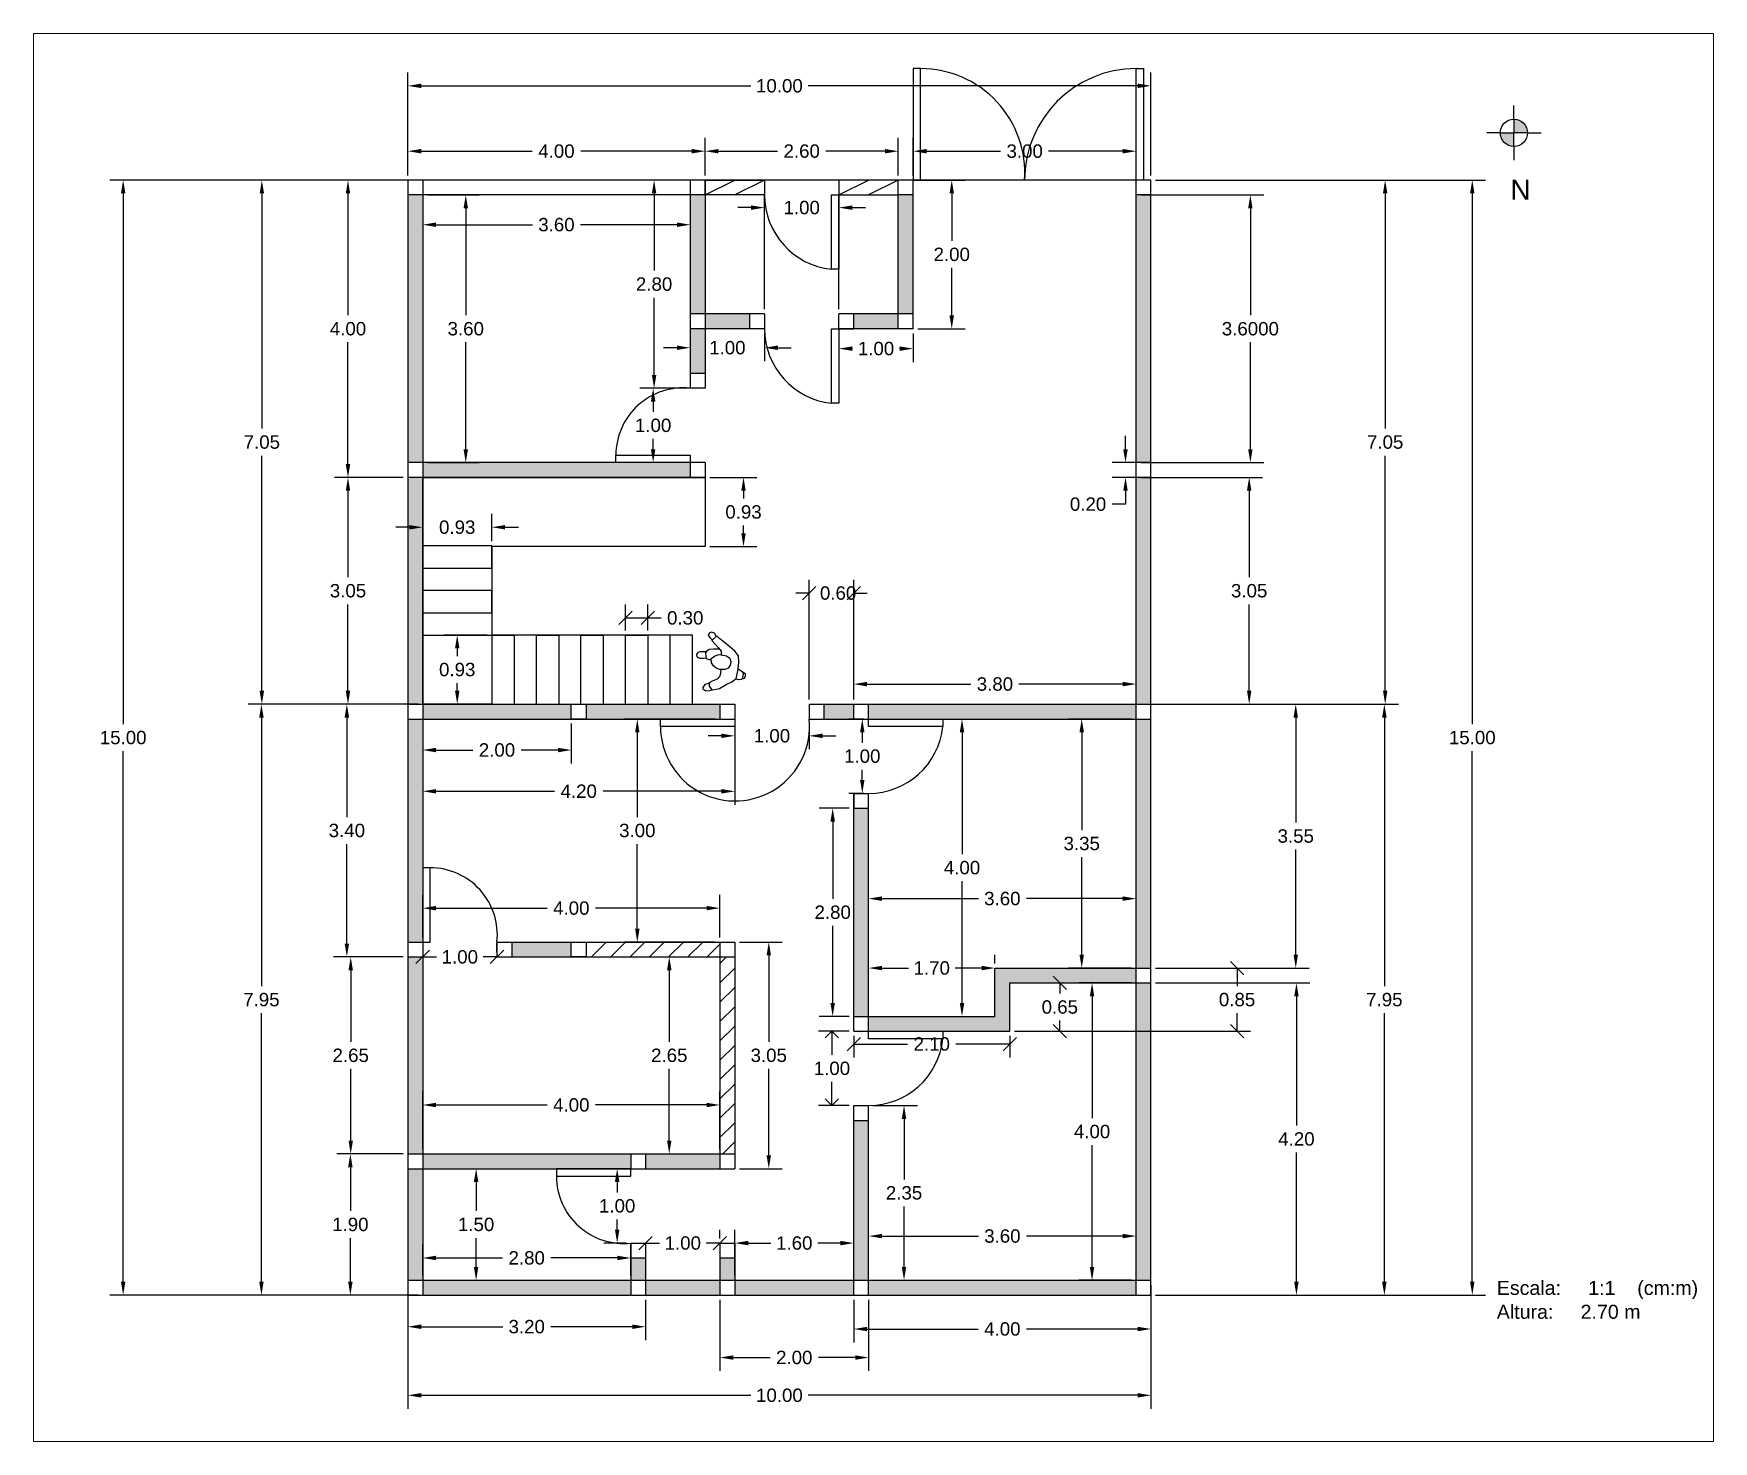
# Paper-space layout 'Presentación2' of a CAD drawing. Header units: metres. Extents: x 26 to 231, y 20 to 192.
# The model-space entities are those that its viewports show. They can reach past a viewport. Long polylines and large blocks are cut down to what shows.
import ezdxf

# ---------------------------------------------------------------- set-up
doc = ezdxf.new("R2010")
doc.units = ezdxf.units.M
doc.linetypes.add('CENTER', pattern=[2, 1.25, -0.25, 0.25, -0.25])
for name, color, linetype in [('01-Terreno', 250, 'Continuous'), ('02-Muros', 250, 'Continuous'), ('04-Puertas', 5, 'Continuous'), ('05-EspMuro', 252, 'Continuous'), ('08-Escalera', 7, 'Continuous')]:
    doc.layers.add(name, color=color, linetype=linetype)
doc.styles.get("Standard").update_dxf_attribs({"font": 'arial.ttf'})
doc.dimstyles.get("Standard").update_dxf_attribs({"dimtxt": 0.18, "dimasz": 0.18, "dimexe": 0.18, "dimexo": 0.0625, "dimgap": 0.09, "dimtad": 0, "dimtih": 1, "dimtoh": 1, "dimdec": 4, "dimzin": 0, "dimdsep": 46, "dimtxsty": 'Standard', "dimcen": 0.09, "dimadec": 0, "dimazin": 0, "dimtfac": 1, "dimtdec": 4, "dimtofl": 0, "dimtmove": 0, "dimatfit": 3, "dimfxl": 1, "dimtolj": 1, "dimtzin": 0, "dimarcsym": 0})
pattern_1 = [(0, (0, 0), (0, 6.985), [5.08, -1.905]), (90, (0, 0), (-6.985, 4e-16), [5.08, -1.905])]

psp = doc.layouts.new('Presentación2')

msp = doc.modelspace()

# ---------------------------------------------------------------- texts
at = {"layer": '01-Terreno', "linetype": 'CENTER'}
msp.add_text('N', height=0.2687, dxfattribs=at).set_placement((14.83626, 14.736))
at = {"layer": '01-Terreno'}
for s, p in [('Escala:     1:1    (cm:m)', (14.65283, 0.00287)), ('Altura:     2.70 m', (14.65283, -0.31842))]:
    msp.add_text(s, height=0.1886856, dxfattribs=at).set_placement(p)

# ---------------------------------------------------------------- blocks, each defined once
blk = doc.blocks.new('*D88')
at = {"layer": '01-Terreno', "color": 0, "lineweight": -2, "transparency": 16777216}
for p, q in [((0.2, 10.143), (0.2, 10.51)), ((1.13, 10.143), (1.13, 10.51)), ((0.02, 10.33), (-0.16, 10.33)), ((1.31, 10.33), (1.49, 10.33))]:
    blk.add_line(p, q, dxfattribs=at)
at = {"layer": '01-Terreno', "color": 0, "transparency": 16777216}
for points in [[(0.02, 10.36), (0.02, 10.3), (0.2, 10.33)], [(1.31, 10.36), (1.31, 10.3), (1.13, 10.33)]]:
    blk.add_solid(points, dxfattribs=at)
at = {"layer": '01-Terreno', "color": 0, "transparency": 16777216, "insert": (0.665, 10.33), "char_height": 0.18, "attachment_point": 5}
blk.add_mtext('\\A1;0.93', dxfattribs=at)
blk = doc.blocks.new('*D89')
at = {"layer": '01-Terreno', "color": 0, "lineweight": -2, "transparency": 16777216}
for p, q in [((4.062, 11), (4.697, 11)), ((4.517, 10.82), (4.517, 10.717)), ((4.517, 10.25), (4.517, 10.353)), ((4.062, 10.07), (4.697, 10.07))]:
    blk.add_line(p, q, dxfattribs=at)
at = {"layer": '01-Terreno', "color": 0, "transparency": 16777216}
for points in [[(4.487, 10.82), (4.547, 10.82), (4.517, 11)], [(4.487, 10.25), (4.547, 10.25), (4.517, 10.07)]]:
    blk.add_solid(points, dxfattribs=at)
at = {"layer": '01-Terreno', "color": 0, "transparency": 16777216, "insert": (4.517, 10.535), "char_height": 0.18, "attachment_point": 5}
blk.add_mtext('\\A1;0.93', dxfattribs=at)
blk = doc.blocks.new('*D90')
at = {"layer": '01-Terreno', "color": 0, "lineweight": -2, "transparency": 16777216}
for p, q in [((1.067, 8.88), (0.485, 8.88)), ((0.665, 8.7), (0.665, 8.597)), ((0.665, 8.13), (0.665, 8.233)), ((1.067, 7.95), (0.485, 7.95))]:
    blk.add_line(p, q, dxfattribs=at)
at = {"layer": '01-Terreno', "color": 0, "transparency": 16777216}
for points in [[(0.635, 8.7), (0.695, 8.7), (0.665, 8.88)], [(0.635, 8.13), (0.695, 8.13), (0.665, 7.95)]]:
    blk.add_solid(points, dxfattribs=at)
at = {"layer": '01-Terreno', "color": 0, "transparency": 16777216, "insert": (0.665, 8.415), "char_height": 0.18, "attachment_point": 5}
blk.add_mtext('\\A1;0.93', dxfattribs=at)
blk = doc.blocks.new('_Oblique')
at = {"color": 0, "linetype": 'ByBlock', "lineweight": -2}
blk.add_line((-0.5, -0.5), (0.5, 0.5), dxfattribs=at)
blk = doc.blocks.new('*D91')
at = {"layer": '01-Terreno', "color": 0, "lineweight": -2, "transparency": 16777216}
for p, q in [((2.93, 8.943), (2.93, 9.29)), ((3.23, 8.943), (3.23, 9.29)), ((2.93, 9.11), (3.23, 9.11)), ((3.23, 9.11), (3.41, 9.11))]:
    blk.add_line(p, q, dxfattribs=at)
at = {"layer": '01-Terreno', "color": 0, "lineweight": -2, "transparency": 16777216, "xscale": 0.18, "yscale": 0.18, "zscale": 0.18, "rotation": 180}
blk.add_blockref('_Oblique', (2.93, 9.11), dxfattribs=at)
at = {"layer": '01-Terreno', "color": 0, "lineweight": -2, "transparency": 16777216, "xscale": 0.18, "yscale": 0.18, "zscale": 0.18}
blk.add_blockref('_Oblique', (3.23, 9.11), dxfattribs=at)
at = {"layer": '01-Terreno', "color": 0, "transparency": 16777216, "insert": (3.733, 9.11), "char_height": 0.18, "attachment_point": 5}
blk.add_mtext('\\A1;0.30', dxfattribs=at)
blk = doc.blocks.new('*D92')
at = {"layer": '01-Terreno', "color": 0, "lineweight": -2, "transparency": 16777216}
for p, q in [((4.4, 0.263), (4.4, 0.88)), ((4.58, 0.7), (4.885, 0.7)), ((5.82, 0.7), (5.515, 0.7)), ((6, 0.263), (6, 0.88))]:
    blk.add_line(p, q, dxfattribs=at)
at = {"layer": '01-Terreno', "color": 0, "transparency": 16777216}
for points in [[(4.58, 0.73), (4.58, 0.67), (4.4, 0.7)], [(5.82, 0.73), (5.82, 0.67), (6, 0.7)]]:
    blk.add_solid(points, dxfattribs=at)
at = {"layer": '01-Terreno', "color": 0, "transparency": 16777216, "insert": (5.2, 0.7), "char_height": 0.18, "attachment_point": 5}
blk.add_mtext('\\A1;1.60', dxfattribs=at)
blk = doc.blocks.new('*D93')
at = {"layer": '01-Terreno', "color": 0, "lineweight": -2, "transparency": 16777216}
for p, q in [((4.2, -0.062), (4.2, -1.02)), ((6.2, -0.062), (6.2, -1.02)), ((4.38, -0.84), (4.875, -0.84)), ((6.02, -0.84), (5.525, -0.84))]:
    blk.add_line(p, q, dxfattribs=at)
at = {"layer": '01-Terreno', "color": 0, "transparency": 16777216}
for points in [[(4.38, -0.81), (4.38, -0.87), (4.2, -0.84)], [(6.02, -0.81), (6.02, -0.87), (6.2, -0.84)]]:
    blk.add_solid(points, dxfattribs=at)
at = {"layer": '01-Terreno', "color": 0, "transparency": 16777216, "insert": (5.2, -0.84), "char_height": 0.18, "attachment_point": 5}
blk.add_mtext('\\A1;2.00', dxfattribs=at)
blk = doc.blocks.new('*D94')
at = {"layer": '01-Terreno', "color": 0, "lineweight": -2, "transparency": 16777216}
for p, q in [((9.863, 11), (11.501, 11)), ((11.321, 10.82), (11.321, 9.657)), ((11.321, 8.13), (11.321, 9.293)), ((9.863, 7.95), (11.501, 7.95))]:
    blk.add_line(p, q, dxfattribs=at)
at = {"layer": '01-Terreno', "color": 0, "transparency": 16777216}
for points in [[(11.291, 10.82), (11.351, 10.82), (11.321, 11)], [(11.291, 8.13), (11.351, 8.13), (11.321, 7.95)]]:
    blk.add_solid(points, dxfattribs=at)
at = {"layer": '01-Terreno', "color": 0, "transparency": 16777216, "insert": (11.321, 9.475), "char_height": 0.18, "attachment_point": 5}
blk.add_mtext('\\A1;3.05', dxfattribs=at)
blk = doc.blocks.new('*D95')
at = {"layer": '01-Terreno', "color": 0, "lineweight": -2, "transparency": 16777216}
for p, q in [((-0.062, 4.55), (-0.948, 4.55)), ((-0.768, 4.37), (-0.768, 3.407)), ((-0.768, 2.08), (-0.768, 3.043)), ((-0.062, 1.9), (-0.948, 1.9))]:
    blk.add_line(p, q, dxfattribs=at)
at = {"layer": '01-Terreno', "color": 0, "transparency": 16777216}
for points in [[(-0.798, 4.37), (-0.738, 4.37), (-0.768, 4.55)], [(-0.798, 2.08), (-0.738, 2.08), (-0.768, 1.9)]]:
    blk.add_solid(points, dxfattribs=at)
at = {"layer": '01-Terreno', "color": 0, "transparency": 16777216, "insert": (-0.768, 3.225), "char_height": 0.18, "attachment_point": 5}
blk.add_mtext('\\A1;2.65', dxfattribs=at)
blk = doc.blocks.new('*D96')
at = {"layer": '01-Terreno', "color": 0, "lineweight": -2, "transparency": 16777216}
for p, q in [((5.937, 6.55), (5.537, 6.55)), ((5.717, 6.37), (5.717, 5.332)), ((5.717, 3.93), (5.717, 4.968)), ((5.937, 3.75), (5.537, 3.75))]:
    blk.add_line(p, q, dxfattribs=at)
at = {"layer": '01-Terreno', "color": 0, "transparency": 16777216}
for points in [[(5.687, 6.37), (5.747, 6.37), (5.717, 6.55)], [(5.687, 3.93), (5.747, 3.93), (5.717, 3.75)]]:
    blk.add_solid(points, dxfattribs=at)
at = {"layer": '01-Terreno', "color": 0, "transparency": 16777216, "insert": (5.717, 5.15), "char_height": 0.18, "attachment_point": 5}
blk.add_mtext('\\A1;2.80', dxfattribs=at)
blk = doc.blocks.new('*D97')
at = {"layer": '01-Terreno', "color": 0, "lineweight": -2, "transparency": 16777216}
for p, q in [((0.2, 7.688), (0.2, 7.153)), ((2.2, 7.688), (2.2, 7.153)), ((0.38, 7.333), (0.875, 7.333)), ((2.02, 7.333), (1.525, 7.333))]:
    blk.add_line(p, q, dxfattribs=at)
at = {"layer": '01-Terreno', "color": 0, "transparency": 16777216}
for points in [[(0.38, 7.363), (0.38, 7.303), (0.2, 7.333)], [(2.02, 7.363), (2.02, 7.303), (2.2, 7.333)]]:
    blk.add_solid(points, dxfattribs=at)
at = {"layer": '01-Terreno', "color": 0, "transparency": 16777216, "insert": (1.2, 7.333), "char_height": 0.18, "attachment_point": 5}
blk.add_mtext('\\A1;2.00', dxfattribs=at)
blk = doc.blocks.new('*D98')
at = {"layer": '01-Terreno', "color": 0, "lineweight": -2, "transparency": 16777216}
for p, q in [((-0.062, 7.95), (-1, 7.95)), ((-0.82, 7.77), (-0.82, 6.432)), ((-0.82, 4.73), (-0.82, 6.068)), ((-0.062, 4.55), (-1, 4.55))]:
    blk.add_line(p, q, dxfattribs=at)
at = {"layer": '01-Terreno', "color": 0, "transparency": 16777216}
for points in [[(-0.85, 7.77), (-0.79, 7.77), (-0.82, 7.95)], [(-0.85, 4.73), (-0.79, 4.73), (-0.82, 4.55)]]:
    blk.add_solid(points, dxfattribs=at)
at = {"layer": '01-Terreno', "color": 0, "transparency": 16777216, "insert": (-0.82, 6.25), "char_height": 0.18, "attachment_point": 5}
blk.add_mtext('\\A1;3.40', dxfattribs=at)
blk = doc.blocks.new('*D99')
at = {"layer": '01-Terreno', "color": 0, "lineweight": -2, "transparency": 16777216}
for p, q in [((0.138, 7.95), (-2.15, 7.95)), ((-1.97, 7.77), (-1.97, 4.157)), ((-1.97, 0.18), (-1.97, 3.793)), ((0.138, 0), (-2.15, 0))]:
    blk.add_line(p, q, dxfattribs=at)
at = {"layer": '01-Terreno', "color": 0, "transparency": 16777216}
for points in [[(-2, 7.77), (-1.94, 7.77), (-1.97, 7.95)], [(-2, 0.18), (-1.94, 0.18), (-1.97, 0)]]:
    blk.add_solid(points, dxfattribs=at)
at = {"layer": '01-Terreno', "color": 0, "transparency": 16777216, "insert": (-1.97, 3.975), "char_height": 0.18, "attachment_point": 5}
blk.add_mtext('\\A1;7.95', dxfattribs=at)
blk = doc.blocks.new('*D100')
at = {"layer": '01-Terreno', "color": 0, "lineweight": -2, "transparency": 16777216}
for p, q in [((0.2, 4.813), (0.2, 5.386)), ((0.38, 5.206), (1.873, 5.206)), ((4.02, 5.206), (2.527, 5.206)), ((4.2, 4.813), (4.2, 5.386))]:
    blk.add_line(p, q, dxfattribs=at)
at = {"layer": '01-Terreno', "color": 0, "transparency": 16777216}
for points in [[(0.38, 5.236), (0.38, 5.176), (0.2, 5.206)], [(4.02, 5.236), (4.02, 5.176), (4.2, 5.206)]]:
    blk.add_solid(points, dxfattribs=at)
at = {"layer": '01-Terreno', "color": 0, "transparency": 16777216, "insert": (2.2, 5.206), "char_height": 0.18, "attachment_point": 5}
blk.add_mtext('\\A1;4.00', dxfattribs=at)
blk = doc.blocks.new('*D101')
at = {"layer": '01-Terreno', "color": 0, "lineweight": -2, "transparency": 16777216}
for p, q in [((0.2, 4.55), (0.385, 4.55)), ((1.2, 4.55), (1.015, 4.55)), ((1.2, 4.6125), (1.2, 4.73)), ((0.2, 4.4875), (0.2, 4.37))]:
    blk.add_line(p, q, dxfattribs=at)
at = {"layer": '01-Terreno', "color": 0, "lineweight": -2, "transparency": 16777216, "xscale": 0.18, "yscale": 0.18, "zscale": 0.18, "rotation": 180}
blk.add_blockref('_Oblique', (0.2, 4.55), dxfattribs=at)
at = {"layer": '01-Terreno', "color": 0, "lineweight": -2, "transparency": 16777216, "xscale": 0.18, "yscale": 0.18, "zscale": 0.18}
blk.add_blockref('_Oblique', (1.2, 4.55), dxfattribs=at)
at = {"layer": '01-Terreno', "color": 0, "transparency": 16777216, "insert": (0.7, 4.55), "char_height": 0.18, "attachment_point": 5}
blk.add_mtext('\\A1;1.00', dxfattribs=at)
blk = doc.blocks.new('*D102')
at = {"layer": '01-Terreno', "color": 0, "lineweight": -2, "transparency": 16777216}
for p, q in [((4.463, 4.75), (5.037, 4.75)), ((4.857, 4.57), (4.857, 3.407)), ((4.857, 1.88), (4.857, 3.043)), ((4.463, 1.7), (5.037, 1.7))]:
    blk.add_line(p, q, dxfattribs=at)
at = {"layer": '01-Terreno', "color": 0, "transparency": 16777216}
for points in [[(4.827, 4.57), (4.887, 4.57), (4.857, 4.75)], [(4.827, 1.88), (4.887, 1.88), (4.857, 1.7)]]:
    blk.add_solid(points, dxfattribs=at)
at = {"layer": '01-Terreno', "color": 0, "transparency": 16777216, "insert": (4.857, 3.225), "char_height": 0.18, "attachment_point": 5}
blk.add_mtext('\\A1;3.05', dxfattribs=at)
blk = doc.blocks.new('*D103')
at = {"layer": '01-Terreno', "color": 0, "lineweight": -2, "transparency": 16777216}
for p, q in [((0.2, 1.962), (0.2, 2.738)), ((4.2, 1.962), (4.2, 2.738)), ((0.38, 2.558), (1.873, 2.558)), ((4.02, 2.558), (2.527, 2.558))]:
    blk.add_line(p, q, dxfattribs=at)
at = {"layer": '01-Terreno', "color": 0, "transparency": 16777216}
for points in [[(0.38, 2.588), (0.38, 2.528), (0.2, 2.558)], [(4.02, 2.588), (4.02, 2.528), (4.2, 2.558)]]:
    blk.add_solid(points, dxfattribs=at)
at = {"layer": '01-Terreno', "color": 0, "transparency": 16777216, "insert": (2.2, 2.558), "char_height": 0.18, "attachment_point": 5}
blk.add_mtext('\\A1;4.00', dxfattribs=at)
blk = doc.blocks.new('*D104')
at = {"layer": '01-Terreno', "color": 0, "lineweight": -2, "transparency": 16777216}
for p, q in [((1.262, 4.55), (3.698, 4.55)), ((3.518, 4.37), (3.518, 3.407)), ((3.518, 2.08), (3.518, 3.043)), ((1.262, 1.9), (3.698, 1.9))]:
    blk.add_line(p, q, dxfattribs=at)
at = {"layer": '01-Terreno', "color": 0, "transparency": 16777216}
for points in [[(3.488, 4.37), (3.548, 4.37), (3.518, 4.55)], [(3.488, 2.08), (3.548, 2.08), (3.518, 1.9)]]:
    blk.add_solid(points, dxfattribs=at)
at = {"layer": '01-Terreno', "color": 0, "transparency": 16777216, "insert": (3.518, 3.225), "char_height": 0.18, "attachment_point": 5}
blk.add_mtext('\\A1;2.65', dxfattribs=at)
blk = doc.blocks.new('*D105')
at = {"layer": '01-Terreno', "color": 0, "lineweight": -2, "transparency": 16777216}
for p, q in [((-0.062, 1.9), (-0.953, 1.9)), ((-0.773, 1.72), (-0.773, 1.132)), ((-0.773, 0.18), (-0.773, 0.768)), ((-0.062, 0), (-0.953, 0))]:
    blk.add_line(p, q, dxfattribs=at)
at = {"layer": '01-Terreno', "color": 0, "transparency": 16777216}
for points in [[(-0.803, 1.72), (-0.743, 1.72), (-0.773, 1.9)], [(-0.803, 0.18), (-0.743, 0.18), (-0.773, 0)]]:
    blk.add_solid(points, dxfattribs=at)
at = {"layer": '01-Terreno', "color": 0, "transparency": 16777216, "insert": (-0.773, 0.95), "char_height": 0.18, "attachment_point": 5}
blk.add_mtext('\\A1;1.90', dxfattribs=at)
blk = doc.blocks.new('*D106')
at = {"layer": '01-Terreno', "color": 0, "lineweight": -2, "transparency": 16777216}
for p, q in [((0, 0.138), (0, -1.528)), ((10, 0.138), (10, -1.528)), ((0.18, -1.348), (4.615, -1.348)), ((9.82, -1.348), (5.385, -1.348))]:
    blk.add_line(p, q, dxfattribs=at)
at = {"layer": '01-Terreno', "color": 0, "transparency": 16777216}
for points in [[(0.18, -1.318), (0.18, -1.378), (0, -1.348)], [(9.82, -1.318), (9.82, -1.378), (10, -1.348)]]:
    blk.add_solid(points, dxfattribs=at)
at = {"layer": '01-Terreno', "color": 0, "transparency": 16777216, "insert": (5, -1.348), "char_height": 0.18, "attachment_point": 5}
blk.add_mtext('\\A1;10.00', dxfattribs=at)
blk = doc.blocks.new('*D107')
at = {"layer": '01-Terreno', "color": 0, "lineweight": -2, "transparency": 16777216}
for p, q in [((0.263, 1.7), (1.099, 1.7)), ((0.919, 1.52), (0.919, 1.132)), ((0.919, 0.38), (0.919, 0.768)), ((0.263, 0.2), (1.099, 0.2))]:
    blk.add_line(p, q, dxfattribs=at)
at = {"layer": '01-Terreno', "color": 0, "transparency": 16777216}
for points in [[(0.889, 1.52), (0.949, 1.52), (0.919, 1.7)], [(0.889, 0.38), (0.949, 0.38), (0.919, 0.2)]]:
    blk.add_solid(points, dxfattribs=at)
at = {"layer": '01-Terreno', "color": 0, "transparency": 16777216, "insert": (0.919, 0.95), "char_height": 0.18, "attachment_point": 5}
blk.add_mtext('\\A1;1.50', dxfattribs=at)
blk = doc.blocks.new('*D108')
at = {"layer": '01-Terreno', "color": 0, "lineweight": -2, "transparency": 16777216}
for p, q in [((0, -0.062), (0, -0.605)), ((3.2, -0.062), (3.2, -0.605)), ((0.18, -0.425), (1.277, -0.425)), ((3.02, -0.425), (1.923, -0.425))]:
    blk.add_line(p, q, dxfattribs=at)
at = {"layer": '01-Terreno', "color": 0, "transparency": 16777216}
for points in [[(0.18, -0.395), (0.18, -0.455), (0, -0.425)], [(3.02, -0.395), (3.02, -0.455), (3.2, -0.425)]]:
    blk.add_solid(points, dxfattribs=at)
at = {"layer": '01-Terreno', "color": 0, "transparency": 16777216, "insert": (1.6, -0.425), "char_height": 0.18, "attachment_point": 5}
blk.add_mtext('\\A1;3.20', dxfattribs=at)
blk = doc.blocks.new('*D109')
at = {"layer": '01-Terreno', "color": 0, "lineweight": -2, "transparency": 16777216}
for p, q in [((2.938, 1.7), (2.637, 1.7)), ((2.817, 1.52), (2.817, 1.382)), ((2.817, 0.88), (2.817, 1.018)), ((2.938, 0.7), (2.637, 0.7))]:
    blk.add_line(p, q, dxfattribs=at)
at = {"layer": '01-Terreno', "color": 0, "transparency": 16777216}
for points in [[(2.787, 1.52), (2.847, 1.52), (2.817, 1.7)], [(2.787, 0.88), (2.847, 0.88), (2.817, 0.7)]]:
    blk.add_solid(points, dxfattribs=at)
at = {"layer": '01-Terreno', "color": 0, "transparency": 16777216, "insert": (2.817, 1.2), "char_height": 0.18, "attachment_point": 5}
blk.add_mtext('\\A1;1.00', dxfattribs=at)
blk = doc.blocks.new('*D110')
at = {"layer": '01-Terreno', "color": 0, "lineweight": -2, "transparency": 16777216}
for p, q in [((0.2, 0.262), (0.2, 0.68)), ((3, 0.262), (3, 0.68)), ((0.38, 0.5), (1.275, 0.5)), ((2.82, 0.5), (1.925, 0.5))]:
    blk.add_line(p, q, dxfattribs=at)
at = {"layer": '01-Terreno', "color": 0, "transparency": 16777216}
for points in [[(0.38, 0.53), (0.38, 0.47), (0.2, 0.5)], [(2.82, 0.53), (2.82, 0.47), (3, 0.5)]]:
    blk.add_solid(points, dxfattribs=at)
at = {"layer": '01-Terreno', "color": 0, "transparency": 16777216, "insert": (1.6, 0.5), "char_height": 0.18, "attachment_point": 5}
blk.add_mtext('\\A1;2.80', dxfattribs=at)
blk = doc.blocks.new('*D111')
at = {"layer": '01-Terreno', "color": 0, "lineweight": -2, "transparency": 16777216}
for p, q in [((3.2, 0.7), (3.385, 0.7)), ((4.2, 0.7), (4.015, 0.7)), ((4.2, 0.7625), (4.2, 0.88)), ((3.2, 0.6375), (3.2, 0.52))]:
    blk.add_line(p, q, dxfattribs=at)
at = {"layer": '01-Terreno', "color": 0, "lineweight": -2, "transparency": 16777216, "xscale": 0.18, "yscale": 0.18, "zscale": 0.18, "rotation": 180}
blk.add_blockref('_Oblique', (3.2, 0.7), dxfattribs=at)
at = {"layer": '01-Terreno', "color": 0, "lineweight": -2, "transparency": 16777216, "xscale": 0.18, "yscale": 0.18, "zscale": 0.18}
blk.add_blockref('_Oblique', (4.2, 0.7), dxfattribs=at)
at = {"layer": '01-Terreno', "color": 0, "transparency": 16777216, "insert": (3.7, 0.7), "char_height": 0.18, "attachment_point": 5}
blk.add_mtext('\\A1;1.00', dxfattribs=at)
blk = doc.blocks.new('*D112')
at = {"layer": '01-Terreno', "color": 0, "lineweight": -2, "transparency": 16777216}
for p, q in [((6, -0.062), (6, -0.636)), ((10, -0.062), (10, -0.636)), ((6.18, -0.456), (7.673, -0.456)), ((9.82, -0.456), (8.327, -0.456))]:
    blk.add_line(p, q, dxfattribs=at)
at = {"layer": '01-Terreno', "color": 0, "transparency": 16777216}
for points in [[(6.18, -0.426), (6.18, -0.486), (6, -0.456)], [(9.82, -0.426), (9.82, -0.486), (10, -0.456)]]:
    blk.add_solid(points, dxfattribs=at)
at = {"layer": '01-Terreno', "color": 0, "transparency": 16777216, "insert": (8, -0.456), "char_height": 0.18, "attachment_point": 5}
blk.add_mtext('\\A1;4.00', dxfattribs=at)
blk = doc.blocks.new('*D113')
at = {"layer": '01-Terreno', "color": 0, "lineweight": -2, "transparency": 16777216}
for p, q in [((9.863, 14.8), (11.517, 14.8)), ((11.337, 14.62), (11.337, 13.182)), ((11.337, 11.38), (11.337, 12.818)), ((9.863, 11.2), (11.517, 11.2))]:
    blk.add_line(p, q, dxfattribs=at)
at = {"layer": '01-Terreno', "color": 0, "transparency": 16777216}
for points in [[(11.307, 14.62), (11.367, 14.62), (11.337, 14.8)], [(11.307, 11.38), (11.367, 11.38), (11.337, 11.2)]]:
    blk.add_solid(points, dxfattribs=at)
at = {"layer": '01-Terreno', "color": 0, "transparency": 16777216, "insert": (11.337, 13), "char_height": 0.18, "attachment_point": 5}
blk.add_mtext('\\A1;3.6000', dxfattribs=at)
blk = doc.blocks.new('*D114')
at = {"layer": '01-Terreno', "color": 0, "lineweight": -2, "transparency": 16777216}
for p, q in [((10.062, 7.95), (12.128, 7.95)), ((11.948, 7.77), (11.948, 6.357)), ((11.948, 4.58), (11.948, 5.993)), ((10.062, 4.4), (12.128, 4.4))]:
    blk.add_line(p, q, dxfattribs=at)
at = {"layer": '01-Terreno', "color": 0, "transparency": 16777216}
for points in [[(11.918, 7.77), (11.978, 7.77), (11.948, 7.95)], [(11.918, 4.58), (11.978, 4.58), (11.948, 4.4)]]:
    blk.add_solid(points, dxfattribs=at)
at = {"layer": '01-Terreno', "color": 0, "transparency": 16777216, "insert": (11.948, 6.175), "char_height": 0.18, "attachment_point": 5}
blk.add_mtext('\\A1;3.55', dxfattribs=at)
blk = doc.blocks.new('*D115')
at = {"layer": '01-Terreno', "color": 0, "lineweight": -2, "transparency": 16777216}
for p, q in [((10.062, 7.95), (13.32, 7.95)), ((13.14, 7.77), (13.14, 4.157)), ((13.14, 0.18), (13.14, 3.793)), ((10.062, 0), (13.32, 0))]:
    blk.add_line(p, q, dxfattribs=at)
at = {"layer": '01-Terreno', "color": 0, "transparency": 16777216}
for points in [[(13.11, 7.77), (13.17, 7.77), (13.14, 7.95)], [(13.11, 0.18), (13.17, 0.18), (13.14, 0)]]:
    blk.add_solid(points, dxfattribs=at)
at = {"layer": '01-Terreno', "color": 0, "transparency": 16777216, "insert": (13.14, 3.975), "char_height": 0.18, "attachment_point": 5}
blk.add_mtext('\\A1;7.95', dxfattribs=at)
blk = doc.blocks.new('*D116')
at = {"layer": '01-Terreno', "color": 0, "lineweight": -2, "transparency": 16777216}
for p, q in [((10.062, 4.2), (12.137, 4.2)), ((11.957, 4.02), (11.957, 2.282)), ((11.957, 0.18), (11.957, 1.918)), ((10.062, 0), (12.137, 0))]:
    blk.add_line(p, q, dxfattribs=at)
at = {"layer": '01-Terreno', "color": 0, "transparency": 16777216}
for points in [[(11.927, 4.02), (11.987, 4.02), (11.957, 4.2)], [(11.927, 0.18), (11.987, 0.18), (11.957, 0)]]:
    blk.add_solid(points, dxfattribs=at)
at = {"layer": '01-Terreno', "color": 0, "transparency": 16777216, "insert": (11.957, 2.1), "char_height": 0.18, "attachment_point": 5}
blk.add_mtext('\\A1;4.20', dxfattribs=at)
blk = doc.blocks.new('*D117')
at = {"layer": '01-Terreno', "color": 0, "lineweight": -2, "transparency": 16777216}
for p, q in [((10.062, 4.4), (11.338, 4.4)), ((11.158, 4.4), (11.158, 4.157)), ((11.158, 3.55), (11.158, 3.793)), ((8.162, 3.55), (11.338, 3.55))]:
    blk.add_line(p, q, dxfattribs=at)
at = {"layer": '01-Terreno', "color": 0, "lineweight": -2, "transparency": 16777216, "xscale": 0.18, "yscale": 0.18, "zscale": 0.18}
for p, rotation in [((11.158, 4.4), 90), ((11.158, 3.55), 270)]:
    blk.add_blockref('_Oblique', p, dxfattribs=dict(at, rotation=rotation))
at = {"layer": '01-Terreno', "color": 0, "transparency": 16777216, "insert": (11.158, 3.975), "char_height": 0.18, "attachment_point": 5}
blk.add_mtext('\\A1;0.85', dxfattribs=at)
blk = doc.blocks.new('*D118')
at = {"layer": '01-Terreno', "color": 0, "lineweight": -2, "transparency": 16777216}
for p, q in [((8.162, 4.2), (8.953, 4.2)), ((8.773, 4.2), (8.773, 4.057)), ((8.773, 3.55), (8.773, 3.693)), ((8.162, 3.55), (8.953, 3.55))]:
    blk.add_line(p, q, dxfattribs=at)
at = {"layer": '01-Terreno', "color": 0, "lineweight": -2, "transparency": 16777216, "xscale": 0.18, "yscale": 0.18, "zscale": 0.18}
for p, rotation in [((8.773, 4.2), 90), ((8.773, 3.55), 270)]:
    blk.add_blockref('_Oblique', p, dxfattribs=dict(at, rotation=rotation))
at = {"layer": '01-Terreno', "color": 0, "transparency": 16777216, "insert": (8.773, 3.875), "char_height": 0.18, "attachment_point": 5}
blk.add_mtext('\\A1;0.65', dxfattribs=at)
blk = doc.blocks.new('*D119')
at = {"layer": '01-Terreno', "color": 0, "lineweight": -2, "transparency": 16777216}
for p, q in [((6, 3.487), (6, 3.198)), ((8.1, 3.487), (8.1, 3.198)), ((6, 3.378), (6.725, 3.378)), ((8.1, 3.378), (7.375, 3.378))]:
    blk.add_line(p, q, dxfattribs=at)
at = {"layer": '01-Terreno', "color": 0, "lineweight": -2, "transparency": 16777216, "xscale": 0.18, "yscale": 0.18, "zscale": 0.18, "rotation": 180}
blk.add_blockref('_Oblique', (6, 3.378), dxfattribs=at)
at = {"layer": '01-Terreno', "color": 0, "lineweight": -2, "transparency": 16777216, "xscale": 0.18, "yscale": 0.18, "zscale": 0.18}
blk.add_blockref('_Oblique', (8.1, 3.378), dxfattribs=at)
at = {"layer": '01-Terreno', "color": 0, "transparency": 16777216, "insert": (7.05, 3.378), "char_height": 0.18, "attachment_point": 5}
blk.add_mtext('\\A1;2.10', dxfattribs=at)
blk = doc.blocks.new('*D120')
at = {"layer": '01-Terreno', "color": 0, "lineweight": -2, "transparency": 16777216}
for p, q in [((6.263, 7.75), (7.637, 7.75)), ((7.457, 7.57), (7.457, 5.932)), ((7.457, 3.93), (7.457, 5.568)), ((6.263, 3.75), (7.637, 3.75))]:
    blk.add_line(p, q, dxfattribs=at)
at = {"layer": '01-Terreno', "color": 0, "transparency": 16777216}
for points in [[(7.427, 7.57), (7.487, 7.57), (7.457, 7.75)], [(7.427, 3.93), (7.487, 3.93), (7.457, 3.75)]]:
    blk.add_solid(points, dxfattribs=at)
at = {"layer": '01-Terreno', "color": 0, "transparency": 16777216, "insert": (7.457, 5.75), "char_height": 0.18, "attachment_point": 5}
blk.add_mtext('\\A1;4.00', dxfattribs=at)
blk = doc.blocks.new('*D121')
at = {"layer": '01-Terreno', "color": 0, "lineweight": -2, "transparency": 16777216}
for p, q in [((6.2, 0.263), (6.2, 0.974)), ((9.8, 0.263), (9.8, 0.974)), ((6.38, 0.794), (7.677, 0.794)), ((9.62, 0.794), (8.323, 0.794))]:
    blk.add_line(p, q, dxfattribs=at)
at = {"layer": '01-Terreno', "color": 0, "transparency": 16777216}
for points in [[(6.38, 0.824), (6.38, 0.764), (6.2, 0.794)], [(9.62, 0.824), (9.62, 0.764), (9.8, 0.794)]]:
    blk.add_solid(points, dxfattribs=at)
at = {"layer": '01-Terreno', "color": 0, "transparency": 16777216, "insert": (8, 0.794), "char_height": 0.18, "attachment_point": 5}
blk.add_mtext('\\A1;3.60', dxfattribs=at)
blk = doc.blocks.new('*D122')
at = {"layer": '01-Terreno', "color": 0, "lineweight": -2, "transparency": 16777216}
for p, q in [((9.738, 4.2), (9.027, 4.2)), ((9.207, 4.02), (9.207, 2.382)), ((9.207, 0.38), (9.207, 2.018)), ((9.738, 0.2), (9.027, 0.2))]:
    blk.add_line(p, q, dxfattribs=at)
at = {"layer": '01-Terreno', "color": 0, "transparency": 16777216}
for points in [[(9.177, 4.02), (9.237, 4.02), (9.207, 4.2)], [(9.177, 0.38), (9.237, 0.38), (9.207, 0.2)]]:
    blk.add_solid(points, dxfattribs=at)
at = {"layer": '01-Terreno', "color": 0, "transparency": 16777216, "insert": (9.207, 2.2), "char_height": 0.18, "attachment_point": 5}
blk.add_mtext('\\A1;4.00', dxfattribs=at)
blk = doc.blocks.new('*D123')
at = {"layer": '01-Terreno', "color": 0, "lineweight": -2, "transparency": 16777216}
for p, q in [((6.263, 2.55), (6.857, 2.55)), ((6.677, 2.37), (6.677, 1.557)), ((6.677, 0.38), (6.677, 1.193)), ((6.263, 0.2), (6.857, 0.2))]:
    blk.add_line(p, q, dxfattribs=at)
at = {"layer": '01-Terreno', "color": 0, "transparency": 16777216}
for points in [[(6.647, 2.37), (6.707, 2.37), (6.677, 2.55)], [(6.647, 0.38), (6.707, 0.38), (6.677, 0.2)]]:
    blk.add_solid(points, dxfattribs=at)
at = {"layer": '01-Terreno', "color": 0, "transparency": 16777216, "insert": (6.677, 1.375), "char_height": 0.18, "attachment_point": 5}
blk.add_mtext('\\A1;2.35', dxfattribs=at)
blk = doc.blocks.new('_Open90')
at = {"color": 0, "linetype": 'ByBlock', "lineweight": -2}
for p, q in [((0, 0), (-1, 0)), ((-0.5, 0.5), (0, 0)), ((0, 0), (-0.5, -0.5))]:
    blk.add_line(p, q, dxfattribs=at)
blk = doc.blocks.new('*D124')
at = {"layer": '01-Terreno', "color": 0, "lineweight": -2, "transparency": 16777216}
for p, q in [((5.938, 3.55), (5.527, 3.55)), ((5.707, 3.37), (5.707, 3.232)), ((5.707, 2.73), (5.707, 2.868)), ((5.938, 2.55), (5.527, 2.55))]:
    blk.add_line(p, q, dxfattribs=at)
at = {"layer": '01-Terreno', "color": 0, "lineweight": -2, "transparency": 16777216, "xscale": 0.18, "yscale": 0.18, "zscale": 0.18}
for p, rotation in [((5.707, 3.55), 90), ((5.707, 2.55), 270)]:
    blk.add_blockref('_Open90', p, dxfattribs=dict(at, rotation=rotation))
at = {"layer": '01-Terreno', "color": 0, "transparency": 16777216, "insert": (5.707, 3.05), "char_height": 0.18, "attachment_point": 5}
blk.add_mtext('\\A1;1.00', dxfattribs=at)
blk = doc.blocks.new('*D125')
at = {"layer": '01-Terreno', "color": 0, "lineweight": -2, "transparency": 16777216}
for p, q in [((9.738, 7.75), (8.888, 7.75)), ((9.068, 7.57), (9.068, 6.257)), ((9.068, 4.58), (9.068, 5.893)), ((9.738, 4.4), (8.888, 4.4))]:
    blk.add_line(p, q, dxfattribs=at)
at = {"layer": '01-Terreno', "color": 0, "transparency": 16777216}
for points in [[(9.038, 7.57), (9.098, 7.57), (9.068, 7.75)], [(9.038, 4.58), (9.098, 4.58), (9.068, 4.4)]]:
    blk.add_solid(points, dxfattribs=at)
at = {"layer": '01-Terreno', "color": 0, "transparency": 16777216, "insert": (9.068, 6.075), "char_height": 0.18, "attachment_point": 5}
blk.add_mtext('\\A1;3.35', dxfattribs=at)
blk = doc.blocks.new('*D126')
at = {"layer": '01-Terreno', "color": 0, "lineweight": -2, "transparency": 16777216}
for p, q in [((6.2, 5.213), (6.2, 5.514)), ((9.8, 5.213), (9.8, 5.514)), ((6.38, 5.334), (7.677, 5.334)), ((9.62, 5.334), (8.323, 5.334))]:
    blk.add_line(p, q, dxfattribs=at)
at = {"layer": '01-Terreno', "color": 0, "transparency": 16777216}
for points in [[(6.38, 5.364), (6.38, 5.304), (6.2, 5.334)], [(9.62, 5.364), (9.62, 5.304), (9.8, 5.334)]]:
    blk.add_solid(points, dxfattribs=at)
at = {"layer": '01-Terreno', "color": 0, "transparency": 16777216, "insert": (8, 5.334), "char_height": 0.18, "attachment_point": 5}
blk.add_mtext('\\A1;3.60', dxfattribs=at)
blk = doc.blocks.new('*D127')
at = {"layer": '01-Terreno', "color": 0, "lineweight": -2, "transparency": 16777216}
for p, q in [((6.2, 4.4625), (6.2, 4.58)), ((7.9, 4.4625), (7.9, 4.58)), ((6.38, 4.4), (6.735, 4.4)), ((7.72, 4.4), (7.365, 4.4))]:
    blk.add_line(p, q, dxfattribs=at)
at = {"layer": '01-Terreno', "color": 0, "transparency": 16777216}
for points in [[(6.38, 4.43), (6.38, 4.37), (6.2, 4.4)], [(7.72, 4.43), (7.72, 4.37), (7.9, 4.4)]]:
    blk.add_solid(points, dxfattribs=at)
at = {"layer": '01-Terreno', "color": 0, "transparency": 16777216, "insert": (7.05, 4.4), "char_height": 0.18, "attachment_point": 5}
blk.add_mtext('\\A1;1.70', dxfattribs=at)
blk = doc.blocks.new('*D128')
at = {"layer": '01-Terreno', "color": 0, "lineweight": -2, "transparency": 16777216}
for p, q in [((4.4, 7.687), (4.4, 7.344)), ((5.4, 7.687), (5.4, 7.344)), ((4.22, 7.524), (4.04, 7.524)), ((5.58, 7.524), (5.76, 7.524))]:
    blk.add_line(p, q, dxfattribs=at)
at = {"layer": '01-Terreno', "color": 0, "transparency": 16777216}
for points in [[(4.22, 7.554), (4.22, 7.494), (4.4, 7.524)], [(5.58, 7.554), (5.58, 7.494), (5.4, 7.524)]]:
    blk.add_solid(points, dxfattribs=at)
at = {"layer": '01-Terreno', "color": 0, "transparency": 16777216, "insert": (4.9, 7.524), "char_height": 0.18, "attachment_point": 5}
blk.add_mtext('\\A1;1.00', dxfattribs=at)
blk = doc.blocks.new('*D129')
at = {"layer": '01-Terreno', "color": 0, "lineweight": -2, "transparency": 16777216}
for p, q in [((5.4, 8.012), (5.4, 9.624)), ((6, 8.012), (6, 9.624)), ((5.4, 9.444), (5.22, 9.444)), ((6, 9.444), (6.18, 9.444))]:
    blk.add_line(p, q, dxfattribs=at)
at = {"layer": '01-Terreno', "color": 0, "lineweight": -2, "transparency": 16777216, "xscale": 0.18, "yscale": 0.18, "zscale": 0.18}
blk.add_blockref('_Oblique', (5.4, 9.444), dxfattribs=at)
at = {"layer": '01-Terreno', "color": 0, "lineweight": -2, "transparency": 16777216, "xscale": 0.18, "yscale": 0.18, "zscale": 0.18, "rotation": 180}
blk.add_blockref('_Oblique', (6, 9.444), dxfattribs=at)
at = {"layer": '01-Terreno', "color": 0, "transparency": 16777216, "insert": (5.79, 9.444), "char_height": 0.18, "attachment_point": 5}
blk.add_mtext('\\A1;0.60', dxfattribs=at)
blk = doc.blocks.new('*D130')
at = {"layer": '01-Terreno', "color": 0, "lineweight": -2, "transparency": 16777216}
for p, q in [((6.138, 7.75), (5.935, 7.75)), ((6.115, 7.57), (6.115, 7.432)), ((6.115, 6.93), (6.115, 7.068)), ((6.138, 6.75), (5.935, 6.75))]:
    blk.add_line(p, q, dxfattribs=at)
at = {"layer": '01-Terreno', "color": 0, "transparency": 16777216}
for points in [[(6.085, 7.57), (6.145, 7.57), (6.115, 7.75)], [(6.085, 6.93), (6.145, 6.93), (6.115, 6.75)]]:
    blk.add_solid(points, dxfattribs=at)
at = {"layer": '01-Terreno', "color": 0, "transparency": 16777216, "insert": (6.115, 7.25), "char_height": 0.18, "attachment_point": 5}
blk.add_mtext('\\A1;1.00', dxfattribs=at)
blk = doc.blocks.new('*D131')
at = {"layer": '01-Terreno', "color": 0, "lineweight": -2, "transparency": 16777216}
for p, q in [((6, 8.012), (6, 8.4)), ((9.8, 8.012), (9.8, 8.4)), ((6.18, 8.22), (7.577, 8.22)), ((9.62, 8.22), (8.223, 8.22))]:
    blk.add_line(p, q, dxfattribs=at)
at = {"layer": '01-Terreno', "color": 0, "transparency": 16777216}
for points in [[(6.18, 8.25), (6.18, 8.19), (6, 8.22)], [(9.62, 8.25), (9.62, 8.19), (9.8, 8.22)]]:
    blk.add_solid(points, dxfattribs=at)
at = {"layer": '01-Terreno', "color": 0, "transparency": 16777216, "insert": (7.9, 8.22), "char_height": 0.18, "attachment_point": 5}
blk.add_mtext('\\A1;3.80', dxfattribs=at)
blk = doc.blocks.new('*D132')
at = {"layer": '01-Terreno', "color": 0, "lineweight": -2, "transparency": 16777216}
for p, q in [((0.2, 7.888), (0.2, 6.598)), ((4.4, 7.888), (4.4, 6.598)), ((0.38, 6.778), (1.973, 6.778)), ((4.22, 6.778), (2.627, 6.778))]:
    blk.add_line(p, q, dxfattribs=at)
at = {"layer": '01-Terreno', "color": 0, "transparency": 16777216}
for points in [[(0.38, 6.808), (0.38, 6.748), (0.2, 6.778)], [(4.22, 6.808), (4.22, 6.748), (4.4, 6.778)]]:
    blk.add_solid(points, dxfattribs=at)
at = {"layer": '01-Terreno', "color": 0, "transparency": 16777216, "insert": (2.3, 6.778), "char_height": 0.18, "attachment_point": 5}
blk.add_mtext('\\A1;4.20', dxfattribs=at)
blk = doc.blocks.new('*D133')
at = {"layer": '01-Terreno', "color": 0, "lineweight": -2, "transparency": 16777216}
for p, q in [((-0.062, 11), (-0.985, 11)), ((-0.805, 10.82), (-0.805, 9.657)), ((-0.805, 8.13), (-0.805, 9.293)), ((-0.062, 7.95), (-0.985, 7.95))]:
    blk.add_line(p, q, dxfattribs=at)
at = {"layer": '01-Terreno', "color": 0, "transparency": 16777216}
for points in [[(-0.835, 10.82), (-0.775, 10.82), (-0.805, 11)], [(-0.835, 8.13), (-0.775, 8.13), (-0.805, 7.95)]]:
    blk.add_solid(points, dxfattribs=at)
at = {"layer": '01-Terreno', "color": 0, "transparency": 16777216, "insert": (-0.805, 9.475), "char_height": 0.18, "attachment_point": 5}
blk.add_mtext('\\A1;3.05', dxfattribs=at)
blk = doc.blocks.new('*D134')
at = {"layer": '01-Terreno', "color": 0, "lineweight": -2, "transparency": 16777216}
for p, q in [((-0.062, 15), (-2.144, 15)), ((-1.964, 14.82), (-1.964, 11.657)), ((-1.964, 8.13), (-1.964, 11.293)), ((-0.062, 7.95), (-2.144, 7.95))]:
    blk.add_line(p, q, dxfattribs=at)
at = {"layer": '01-Terreno', "color": 0, "transparency": 16777216}
for points in [[(-1.994, 14.82), (-1.934, 14.82), (-1.964, 15)], [(-1.994, 8.13), (-1.934, 8.13), (-1.964, 7.95)]]:
    blk.add_solid(points, dxfattribs=at)
at = {"layer": '01-Terreno', "color": 0, "transparency": 16777216, "insert": (-1.964, 11.475), "char_height": 0.18, "attachment_point": 5}
blk.add_mtext('\\A1;7.05', dxfattribs=at)
blk = doc.blocks.new('*D135')
at = {"layer": '01-Terreno', "color": 0, "lineweight": -2, "transparency": 16777216}
for p, q in [((10.062, 15), (13.331, 15)), ((13.151, 14.82), (13.151, 11.657)), ((13.151, 8.13), (13.151, 11.293)), ((10.062, 7.95), (13.331, 7.95))]:
    blk.add_line(p, q, dxfattribs=at)
at = {"layer": '01-Terreno', "color": 0, "transparency": 16777216}
for points in [[(13.121, 14.82), (13.181, 14.82), (13.151, 15)], [(13.121, 8.13), (13.181, 8.13), (13.151, 7.95)]]:
    blk.add_solid(points, dxfattribs=at)
at = {"layer": '01-Terreno', "color": 0, "transparency": 16777216, "insert": (13.151, 11.475), "char_height": 0.18, "attachment_point": 5}
blk.add_mtext('\\A1;7.05', dxfattribs=at)
blk = doc.blocks.new('*D136')
at = {"layer": '01-Terreno', "color": 0, "lineweight": -2, "transparency": 16777216}
for p, q in [((9.657, 11.38), (9.657, 11.56)), ((9.938, 11.2), (9.477, 11.2)), ((9.938, 11), (9.477, 11)), ((9.657, 10.64), (9.477, 10.64)), ((9.657, 10.82), (9.657, 10.64))]:
    blk.add_line(p, q, dxfattribs=at)
at = {"layer": '01-Terreno', "color": 0, "transparency": 16777216}
for points in [[(9.627, 11.38), (9.687, 11.38), (9.657, 11.2)], [(9.627, 10.82), (9.687, 10.82), (9.657, 11)]]:
    blk.add_solid(points, dxfattribs=at)
at = {"layer": '01-Terreno', "color": 0, "transparency": 16777216, "insert": (9.153, 10.64), "char_height": 0.18, "attachment_point": 5}
blk.add_mtext('\\A1;0.20', dxfattribs=at)
blk = doc.blocks.new('*D137')
at = {"layer": '01-Terreno', "color": 0, "lineweight": -2, "transparency": 16777216}
for p, q in [((3.8, 12.937), (3.8, 12.565)), ((4.8, 12.937), (4.8, 12.565)), ((3.62, 12.745), (3.44, 12.745)), ((4.98, 12.745), (5.16, 12.745))]:
    blk.add_line(p, q, dxfattribs=at)
at = {"layer": '01-Terreno', "color": 0, "transparency": 16777216}
for points in [[(3.62, 12.775), (3.62, 12.715), (3.8, 12.745)], [(4.98, 12.775), (4.98, 12.715), (4.8, 12.745)]]:
    blk.add_solid(points, dxfattribs=at)
at = {"layer": '01-Terreno', "color": 0, "transparency": 16777216, "insert": (4.3, 12.745), "char_height": 0.18, "attachment_point": 5}
blk.add_mtext('\\A1;1.00', dxfattribs=at)
blk = doc.blocks.new('*D138')
at = {"layer": '01-Terreno', "color": 0, "lineweight": -2, "transparency": 16777216}
for p, q in [((3.737, 15), (3.134, 15)), ((3.314, 14.82), (3.314, 13.782)), ((3.314, 12.38), (3.314, 13.418)), ((3.737, 12.2), (3.134, 12.2))]:
    blk.add_line(p, q, dxfattribs=at)
at = {"layer": '01-Terreno', "color": 0, "transparency": 16777216}
for points in [[(3.284, 14.82), (3.344, 14.82), (3.314, 15)], [(3.284, 12.38), (3.344, 12.38), (3.314, 12.2)]]:
    blk.add_solid(points, dxfattribs=at)
at = {"layer": '01-Terreno', "color": 0, "transparency": 16777216, "insert": (3.314, 13.6), "char_height": 0.18, "attachment_point": 5}
blk.add_mtext('\\A1;2.80', dxfattribs=at)
blk = doc.blocks.new('*D139')
at = {"layer": '01-Terreno', "color": 0, "lineweight": -2, "transparency": 16777216}
for p, q in [((3.938, 12.2), (3.121, 12.2)), ((3.301, 12.02), (3.301, 11.882)), ((3.301, 11.38), (3.301, 11.518)), ((3.938, 11.2), (3.121, 11.2))]:
    blk.add_line(p, q, dxfattribs=at)
at = {"layer": '01-Terreno', "color": 0, "transparency": 16777216}
for points in [[(3.271, 12.02), (3.331, 12.02), (3.301, 12.2)], [(3.271, 11.38), (3.331, 11.38), (3.301, 11.2)]]:
    blk.add_solid(points, dxfattribs=at)
at = {"layer": '01-Terreno', "color": 0, "transparency": 16777216, "insert": (3.301, 11.7), "char_height": 0.18, "attachment_point": 5}
blk.add_mtext('\\A1;1.00', dxfattribs=at)
blk = doc.blocks.new('*D140')
at = {"layer": '01-Terreno', "color": 0, "lineweight": -2, "transparency": 16777216}
for p, q in [((4.8, 13.262), (4.8, 14.81)), ((5.8, 13.262), (5.8, 14.81)), ((4.62, 14.63), (4.44, 14.63)), ((5.98, 14.63), (6.16, 14.63))]:
    blk.add_line(p, q, dxfattribs=at)
at = {"layer": '01-Terreno', "color": 0, "transparency": 16777216}
for points in [[(4.62, 14.66), (4.62, 14.6), (4.8, 14.63)], [(5.98, 14.66), (5.98, 14.6), (5.8, 14.63)]]:
    blk.add_solid(points, dxfattribs=at)
at = {"layer": '01-Terreno', "color": 0, "transparency": 16777216, "insert": (5.3, 14.63), "char_height": 0.18, "attachment_point": 5}
blk.add_mtext('\\A1;1.00', dxfattribs=at)
blk = doc.blocks.new('*D141')
at = {"layer": '01-Terreno', "color": 0, "lineweight": -2, "transparency": 16777216}
for p, q in [((5.8, 12.938), (5.8, 12.553)), ((6.8, 12.938), (6.8, 12.553)), ((5.98, 12.733), (5.985, 12.733)), ((6.62, 12.733), (6.615, 12.733))]:
    blk.add_line(p, q, dxfattribs=at)
at = {"layer": '01-Terreno', "color": 0, "transparency": 16777216}
for points in [[(5.98, 12.763), (5.98, 12.703), (5.8, 12.733)], [(6.62, 12.763), (6.62, 12.703), (6.8, 12.733)]]:
    blk.add_solid(points, dxfattribs=at)
at = {"layer": '01-Terreno', "color": 0, "transparency": 16777216, "insert": (6.3, 12.733), "char_height": 0.18, "attachment_point": 5}
blk.add_mtext('\\A1;1.00', dxfattribs=at)
blk = doc.blocks.new('*D142')
at = {"layer": '01-Terreno', "color": 0, "lineweight": -2, "transparency": 16777216}
for p, q in [((6.862, 15), (7.499, 15)), ((7.319, 14.82), (7.319, 14.182)), ((7.319, 13.18), (7.319, 13.818)), ((6.862, 13), (7.499, 13))]:
    blk.add_line(p, q, dxfattribs=at)
at = {"layer": '01-Terreno', "color": 0, "transparency": 16777216}
for points in [[(7.289, 14.82), (7.349, 14.82), (7.319, 15)], [(7.289, 13.18), (7.349, 13.18), (7.319, 13)]]:
    blk.add_solid(points, dxfattribs=at)
at = {"layer": '01-Terreno', "color": 0, "transparency": 16777216, "insert": (7.319, 14), "char_height": 0.18, "attachment_point": 5}
blk.add_mtext('\\A1;2.00', dxfattribs=at)
blk = doc.blocks.new('*D143')
at = {"layer": '01-Terreno', "color": 0, "lineweight": -2, "transparency": 16777216}
for p, q in [((0.263, 14.8), (0.96, 14.8)), ((0.78, 14.62), (0.78, 13.182)), ((0.78, 11.38), (0.78, 12.818)), ((0.263, 11.2), (0.96, 11.2))]:
    blk.add_line(p, q, dxfattribs=at)
at = {"layer": '01-Terreno', "color": 0, "transparency": 16777216}
for points in [[(0.75, 14.62), (0.81, 14.62), (0.78, 14.8)], [(0.75, 11.38), (0.81, 11.38), (0.78, 11.2)]]:
    blk.add_solid(points, dxfattribs=at)
at = {"layer": '01-Terreno', "color": 0, "transparency": 16777216, "insert": (0.78, 13), "char_height": 0.18, "attachment_point": 5}
blk.add_mtext('\\A1;3.60', dxfattribs=at)
blk = doc.blocks.new('*D144')
at = {"layer": '01-Terreno', "color": 0, "lineweight": -2, "transparency": 16777216}
for p, q in [((0.2, 14.738), (0.2, 14.22)), ((3.8, 14.738), (3.8, 14.22)), ((0.38, 14.4), (1.677, 14.4)), ((3.62, 14.4), (2.323, 14.4))]:
    blk.add_line(p, q, dxfattribs=at)
at = {"layer": '01-Terreno', "color": 0, "transparency": 16777216}
for points in [[(0.38, 14.43), (0.38, 14.37), (0.2, 14.4)], [(3.62, 14.43), (3.62, 14.37), (3.8, 14.4)]]:
    blk.add_solid(points, dxfattribs=at)
at = {"layer": '01-Terreno', "color": 0, "transparency": 16777216, "insert": (2, 14.4), "char_height": 0.18, "attachment_point": 5}
blk.add_mtext('\\A1;3.60', dxfattribs=at)
blk = doc.blocks.new('*D145')
at = {"layer": '01-Terreno', "color": 0, "lineweight": -2, "transparency": 16777216}
for p, q in [((10.062, 15), (14.503, 15)), ((14.323, 14.82), (14.323, 7.682)), ((14.323, 0.18), (14.323, 7.318)), ((10.062, 0), (14.503, 0))]:
    blk.add_line(p, q, dxfattribs=at)
at = {"layer": '01-Terreno', "color": 0, "transparency": 16777216}
for points in [[(14.293, 14.82), (14.353, 14.82), (14.323, 15)], [(14.293, 0.18), (14.353, 0.18), (14.323, 0)]]:
    blk.add_solid(points, dxfattribs=at)
at = {"layer": '01-Terreno', "color": 0, "transparency": 16777216, "insert": (14.323, 7.5), "char_height": 0.18, "attachment_point": 5}
blk.add_mtext('\\A1;15.00', dxfattribs=at)
blk = doc.blocks.new('*D146')
at = {"layer": '01-Terreno', "color": 0, "lineweight": -2, "transparency": 16777216}
for p, q in [((0, 15.062), (0, 16.448)), ((10, 15.062), (10, 16.448)), ((0.18, 16.268), (4.615, 16.268)), ((9.82, 16.268), (5.385, 16.268))]:
    blk.add_line(p, q, dxfattribs=at)
at = {"layer": '01-Terreno', "color": 0, "transparency": 16777216}
for points in [[(0.18, 16.298), (0.18, 16.238), (0, 16.268)], [(9.82, 16.298), (9.82, 16.238), (10, 16.268)]]:
    blk.add_solid(points, dxfattribs=at)
at = {"layer": '01-Terreno', "color": 0, "transparency": 16777216, "insert": (5, 16.268), "char_height": 0.18, "attachment_point": 5}
blk.add_mtext('\\A1;10.00', dxfattribs=at)
blk = doc.blocks.new('*D147')
at = {"layer": '01-Terreno', "color": 0, "lineweight": -2, "transparency": 16777216}
for p, q in [((6.8, 15.062), (6.8, 15.569)), ((6.98, 15.389), (7.977, 15.389)), ((9.62, 15.389), (8.623, 15.389)), ((9.8, 15.062), (9.8, 15.569))]:
    blk.add_line(p, q, dxfattribs=at)
at = {"layer": '01-Terreno', "color": 0, "transparency": 16777216}
for points in [[(6.98, 15.419), (6.98, 15.359), (6.8, 15.389)], [(9.62, 15.419), (9.62, 15.359), (9.8, 15.389)]]:
    blk.add_solid(points, dxfattribs=at)
at = {"layer": '01-Terreno', "color": 0, "transparency": 16777216, "insert": (8.3, 15.389), "char_height": 0.18, "attachment_point": 5}
blk.add_mtext('\\A1;3.00', dxfattribs=at)
blk = doc.blocks.new('*D148')
at = {"layer": '01-Terreno', "color": 0, "lineweight": -2, "transparency": 16777216}
for p, q in [((4, 15.062), (4, 15.569)), ((4.18, 15.389), (4.975, 15.389)), ((6.42, 15.389), (5.625, 15.389)), ((6.6, 15.062), (6.6, 15.569))]:
    blk.add_line(p, q, dxfattribs=at)
at = {"layer": '01-Terreno', "color": 0, "transparency": 16777216}
for points in [[(4.18, 15.419), (4.18, 15.359), (4, 15.389)], [(6.42, 15.419), (6.42, 15.359), (6.6, 15.389)]]:
    blk.add_solid(points, dxfattribs=at)
at = {"layer": '01-Terreno', "color": 0, "transparency": 16777216, "insert": (5.3, 15.389), "char_height": 0.18, "attachment_point": 5}
blk.add_mtext('\\A1;2.60', dxfattribs=at)
blk = doc.blocks.new('*D149')
at = {"layer": '01-Terreno', "color": 0, "lineweight": -2, "transparency": 16777216}
for p, q in [((0, 15.062), (0, 15.569)), ((0.18, 15.389), (1.673, 15.389)), ((3.82, 15.389), (2.327, 15.389)), ((4, 15.062), (4, 15.569))]:
    blk.add_line(p, q, dxfattribs=at)
at = {"layer": '01-Terreno', "color": 0, "transparency": 16777216}
for points in [[(0.18, 15.419), (0.18, 15.359), (0, 15.389)], [(3.82, 15.419), (3.82, 15.359), (4, 15.389)]]:
    blk.add_solid(points, dxfattribs=at)
at = {"layer": '01-Terreno', "color": 0, "transparency": 16777216, "insert": (2, 15.389), "char_height": 0.18, "attachment_point": 5}
blk.add_mtext('\\A1;4.00', dxfattribs=at)
blk = doc.blocks.new('*D150')
at = {"layer": '01-Terreno', "color": 0, "lineweight": -2, "transparency": 16777216}
for p, q in [((-0.062, 15), (-0.985, 15)), ((-0.805, 14.82), (-0.805, 13.182)), ((-0.805, 11.18), (-0.805, 12.818)), ((-0.062, 11), (-0.985, 11))]:
    blk.add_line(p, q, dxfattribs=at)
at = {"layer": '01-Terreno', "color": 0, "transparency": 16777216}
for points in [[(-0.835, 14.82), (-0.775, 14.82), (-0.805, 15)], [(-0.835, 11.18), (-0.775, 11.18), (-0.805, 11)]]:
    blk.add_solid(points, dxfattribs=at)
at = {"layer": '01-Terreno', "color": 0, "transparency": 16777216, "insert": (-0.805, 13), "char_height": 0.18, "attachment_point": 5}
blk.add_mtext('\\A1;4.00', dxfattribs=at)
blk = doc.blocks.new('*D151')
at = {"layer": '01-Terreno', "color": 0, "lineweight": -2, "transparency": 16777216}
for p, q in [((0.138, 15), (-4.01, 15)), ((-3.83, 14.82), (-3.83, 7.682)), ((-3.83, 0.18), (-3.83, 7.318)), ((0.138, 0), (-4.01, 0))]:
    blk.add_line(p, q, dxfattribs=at)
at = {"layer": '01-Terreno', "color": 0, "transparency": 16777216}
for points in [[(-3.86, 14.82), (-3.8, 14.82), (-3.83, 15)], [(-3.86, 0.18), (-3.8, 0.18), (-3.83, 0)]]:
    blk.add_solid(points, dxfattribs=at)
at = {"layer": '01-Terreno', "color": 0, "transparency": 16777216, "insert": (-3.83, 7.5), "char_height": 0.18, "attachment_point": 5}
blk.add_mtext('\\A1;15.00', dxfattribs=at)
blk = doc.blocks.new('*D152')
at = {"layer": '01-Terreno', "color": 0, "lineweight": -2, "transparency": 16777216}
for p, q in [((4.137, 7.75), (2.908, 7.75)), ((3.088, 7.57), (3.088, 6.432)), ((3.088, 4.93), (3.088, 6.068)), ((4.137, 4.75), (2.908, 4.75))]:
    blk.add_line(p, q, dxfattribs=at)
at = {"layer": '01-Terreno', "color": 0, "transparency": 16777216}
for points in [[(3.058, 7.57), (3.118, 7.57), (3.088, 7.75)], [(3.058, 4.93), (3.118, 4.93), (3.088, 4.75)]]:
    blk.add_solid(points, dxfattribs=at)
at = {"layer": '01-Terreno', "color": 0, "transparency": 16777216, "insert": (3.088, 6.25), "char_height": 0.18, "attachment_point": 5}
blk.add_mtext('\\A1;3.00', dxfattribs=at)

# ---------------------------------------------------------------- dimensions: what is measured, and where the dimension line sits
at = {"layer": '01-Terreno'}
for base, p1, p2, override, picture, middle in [((10, 16.26836), (0, 15), (10, 15), {"dimdec": 2}, '*D146', (5, 16.26836)), ((4, 15.38902), (0, 15), (4, 15), {"dimdec": 2}, '*D149', (2, 15.38902)), ((6.6, 15.38902), (4, 15), (6.6, 15), {"dimdec": 2}, '*D148', (5.3, 15.38902)), ((9.8, 15.38917), (6.8, 15), (9.8, 15), {"dimdec": 2}, '*D147', (8.3, 15.38917)), ((5.8, 14.62975), (4.8, 13.2), (5.8, 13.2), {"dimdec": 2}, '*D140', (5.3, 14.62975)), ((4.8, 12.74464), (3.8, 13), (4.8, 13), {"dimdec": 2}, '*D137', (4.3, 12.74464)), ((0.2, 10.33045), (1.13, 10.08), (0.2, 10.08), {"dimdec": 2}, '*D88', (0.665, 10.33045)), ((3.23, 9.11035), (2.93, 8.88), (3.23, 8.88), {"dimdec": 2, "dimblk1": 'Oblique', "dimblk2": 'Oblique', "dimsah": 1}, '*D91', (3.73347, 9.11035)), ((2.2, 7.33283), (0.2, 7.75), (2.2, 7.75), {"dimdec": 2}, '*D97', (1.2, 7.33283)), ((5.4, 7.52449), (4.4, 7.75), (5.4, 7.75), {"dimdec": 2}, '*D128', (4.9, 7.52449)), ((1.2, 4.55), (0.2, 4.55), (1.2, 4.55), {"dimdec": 2, "dimblk1": 'Oblique', "dimblk2": 'Oblique', "dimsah": 1}, '*D101', (0.7, 4.55)), ((6.2, 4.4), (7.9, 4.4), (6.2, 4.4), {"dimdec": 2}, '*D127', (7.05, 4.4)), ((8.1, 3.37782), (6, 3.55), (8.1, 3.55), {"dimdec": 2, "dimblk1": 'Oblique', "dimblk2": 'Oblique', "dimsah": 1}, '*D119', (7.05, 3.37782)), ((3, 0.5), (0.2, 0.2), (3, 0.2), {"dimdec": 2}, '*D110', (1.6, 0.5)), ((4.2, 0.7), (3.2, 0.7), (4.2, 0.7), {"dimdec": 2, "dimblk1": 'Oblique', "dimblk2": 'Oblique', "dimsah": 1}, '*D111', (3.7, 0.7)), ((10, -1.34816), (0, 0.2), (10, 0.2), {"dimdec": 2}, '*D106', (5, -1.34816)), ((4.2, -0.84), (6.2, 0), (4.2, 0), {"dimdec": 2}, '*D93', (5.2, -0.84)), ((10, -0.45562), (6, 0), (10, 0), {"dimdec": 2}, '*D112', (8, -0.45562))]:
    dim = msp.add_linear_dim(base=base, p1=p1, p2=p2, dimstyle='Standard', override=override, dxfattribs=at)
    dim.commit()
    dim.dimension.update_dxf_attribs({"geometry": picture, "text_midpoint": middle})
for base, p1, p2, override, picture, middle in [((-3.83027, 0), (0.2, 15), (0.2, 0), {"dimdec": 2}, '*D151', (-3.83027, 7.5)), ((-1.96372, 7.95), (0, 15), (0, 7.95), {"dimdec": 2}, '*D134', (-1.96372, 11.475)), ((-0.80542, 11), (0, 15), (0, 11), {"dimdec": 2}, '*D150', (-0.80542, 13)), ((3.31423, 12.2), (3.8, 15), (3.8, 12.2), {"dimdec": 2}, '*D138', (3.31423, 13.6)), ((7.3188, 13), (6.8, 15), (6.8, 13), {"dimdec": 2}, '*D142', (7.3188, 14)), ((0.78045, 11.2), (0.2, 14.8), (0.2, 11.2), {"dimdec": 2}, '*D143', (0.78045, 13)), ((3.30074, 11.2), (4, 12.2), (4, 11.2), {"dimdec": 2}, '*D139', (3.30074, 11.7)), ((-0.80461, 7.95), (0, 11), (0, 7.95), {"dimdec": 2}, '*D133', (-0.80461, 9.475)), ((4.51746, 10.07), (4, 11), (4, 10.07), {"dimdec": 2}, '*D89', (4.51746, 10.535)), ((0.665, 7.95), (1.13, 8.88), (1.13, 7.95), {"dimdec": 2}, '*D90', (0.665, 8.415)), ((-1.97043, 0), (0.2, 7.95), (0.2, 0), {"dimdec": 2}, '*D99', (-1.97043, 3.975)), ((-0.8199, 4.55), (0, 7.95), (0, 4.55), {"dimdec": 2}, '*D98', (-0.8199, 6.25)), ((11.94799, 4.4), (10, 7.95), (10, 4.4), {"dimdec": 2}, '*D114', (11.94799, 6.175)), ((13.14038, 0), (10, 7.95), (10, 0), {"dimdec": 2}, '*D115', (13.14038, 3.975)), ((3.08759, 7.75), (4.2, 4.75), (4.2, 7.75), {"dimdec": 2}, '*D152', (3.08759, 6.25)), ((9.0683, 4.4), (9.8, 7.75), (9.8, 4.4), {"dimdec": 2}, '*D125', (9.0683, 6.075)), ((5.71705, 6.55), (6, 3.75), (6, 6.55), {"dimdec": 2}, '*D96', (5.71705, 5.15)), ((4.85742, 1.7), (4.4, 4.75), (4.4, 1.7), {"dimdec": 2}, '*D102', (4.85742, 3.225)), ((-0.76784, 1.9), (0, 4.55), (0, 1.9), {"dimdec": 2}, '*D95', (-0.76784, 3.225)), ((3.51771, 1.9), (1.2, 4.55), (1.2, 1.9), {"dimdec": 2}, '*D104', (3.51771, 3.225)), ((11.15777, 3.55), (10, 4.4), (8.1, 3.55), {"dimdec": 2, "dimblk1": 'Oblique', "dimblk2": 'Oblique', "dimsah": 1}, '*D117', (11.15777, 3.975)), ((8.77292, 3.55), (8.1, 4.2), (8.1, 3.55), {"dimdec": 2, "dimblk1": 'Oblique', "dimblk2": 'Oblique', "dimsah": 1}, '*D118', (8.77292, 3.875)), ((9.20664, 0.2), (9.8, 4.2), (9.8, 0.2), {"dimdec": 2}, '*D122', (9.20664, 2.2)), ((11.95667, 0), (10, 4.2), (10, 0), {"dimdec": 2}, '*D116', (11.95667, 2.1)), ((-0.77324, 0), (0, 1.9), (0, 0), {"dimdec": 2}, '*D105', (-0.77324, 0.95))]:
    dim = msp.add_linear_dim(base=base, p1=p1, p2=p2, angle=90, dimstyle='Standard', override=override, dxfattribs=at)
    dim.commit()
    dim.dimension.update_dxf_attribs({"geometry": picture, "text_midpoint": middle})
for base, p1, p2, override, picture, middle in [((13.15104, 7.95), (10, 15), (10, 7.95), {"dimdec": 2}, '*D135', (13.15104, 11.475)), ((14.32298, 15), (10, 0), (10, 15), {"dimdec": 2}, '*D145', (14.32298, 7.5)), ((9.65664, 11), (10, 11.2), (10, 11), {"dimdec": 2}, '*D136', (9.15317, 10.64)), ((11.32107, 11), (9.8, 7.95), (9.8, 11), {"dimdec": 2}, '*D94', (11.32107, 9.475)), ((6.11481, 6.75), (6.2, 7.75), (6.2, 6.75), {"dimdec": 2}, '*D130', (6.11481, 7.25)), ((7.45684, 7.75), (6.2, 3.75), (6.2, 7.75), {"dimdec": 2}, '*D120', (7.45684, 5.75)), ((5.70722, 2.55), (6, 3.55), (6, 2.55), {"dimdec": 2, "dimblk1": 'Open90', "dimblk2": 'Open90', "dimsah": 1}, '*D124', (5.70722, 3.05)), ((6.67699, 0.2), (6.2, 2.55), (6.2, 0.2), {"dimdec": 2}, '*D123', (6.67699, 1.375)), ((0.91934, 0.2), (0.2, 1.7), (0.2, 0.2), {"dimdec": 2}, '*D107', (0.91934, 0.95)), ((2.81722, 0.7), (3, 1.7), (3, 0.7), {"dimdec": 2}, '*D109', (2.81722, 1.2))]:
    dim = msp.add_linear_dim(base=base, p1=p1, p2=p2, angle=90, dimstyle='Standard', override=override, dxfattribs=at)
    dim.commit()
    dim.dimension.update_dxf_attribs({"geometry": picture, "text_midpoint": middle, "dimtype": 160})
for base, p1, p2, override, picture, middle in [((3.8, 14.39959), (0.2, 14.8), (3.8, 14.8), {"dimdec": 2}, '*D144', (2, 14.39959)), ((6.8, 12.73268), (5.8, 13), (6.8, 13), {"dimdec": 2}, '*D141', (6.3, 12.73268)), ((5.4, 9.44388), (6, 7.95), (5.4, 7.95), {"dimdec": 2, "dimblk1": 'Oblique', "dimblk2": 'Oblique', "dimsah": 1}, '*D129', (5.79, 9.44388)), ((9.8, 8.2197), (6, 7.95), (9.8, 7.95), {"dimdec": 2}, '*D131', (7.9, 8.2197)), ((0.2, 6.77796), (4.4, 7.95), (0.2, 7.95), {"dimdec": 2}, '*D132', (2.3, 6.77796)), ((9.8, 5.33391), (6.2, 5.15), (9.8, 5.15), {"dimdec": 2}, '*D126', (8, 5.33391)), ((0.2, 5.20626), (4.2, 4.75), (0.2, 4.75), {"dimdec": 2}, '*D100', (2.2, 5.20626)), ((0.2, 2.55786), (4.2, 1.9), (0.2, 1.9), {"dimdec": 2}, '*D103', (2.2, 2.55786)), ((9.8, 0.79391), (6.2, 0.2), (9.8, 0.2), {"dimdec": 2}, '*D121', (8, 0.79391)), ((6, 0.69996), (4.4, 0.2), (6, 0.2), {"dimdec": 2}, '*D92', (5.2, 0.69996)), ((3.2, -0.42475), (0, 0), (3.2, 0), {"dimdec": 2}, '*D108', (1.6, -0.42475))]:
    dim = msp.add_linear_dim(base=base, p1=p1, p2=p2, dimstyle='Standard', override=override, dxfattribs=at)
    dim.commit()
    dim.dimension.update_dxf_attribs({"geometry": picture, "text_midpoint": middle, "dimtype": 160})
dim = msp.add_linear_dim(base=(11.33663, 14.8), p1=(9.8, 11.2), p2=(9.8, 14.8), angle=90, dimstyle='Standard', dxfattribs=at)
dim.commit()
dim.dimension.update_dxf_attribs({"geometry": '*D113', "text_midpoint": (11.33663, 13)})

# ---------------------------------------------------------------- hatches: boundary and pattern name
at = {"layer": '05-EspMuro'}
h = msp.add_hatch(color=256, dxfattribs=at)
h.dxf.hatch_style = 1
h.paths.add_polyline_path([(14.884, 15.63521), (14.70057, 15.63521, 0.41421355), (14.884, 15.45177)])
h.paths.add_polyline_path([(15.06744, 15.63521, 0.41421361), (14.884, 15.81864), (14.884, 15.81864), (14.884, 15.63521)])
h = msp.add_hatch(dxfattribs=at)
h.set_pattern_fill('ANGLE', color=256)
h.set_pattern_definition(pattern_1)
h.paths.add_polyline_path([(3.8, 15), (0.2, 15), (0.2, 14.8), (3.8, 14.8)])
h = msp.add_hatch(dxfattribs=at)
h.set_pattern_fill('ANGLE', color=256)
h.set_pattern_definition(pattern_1)
h.paths.add_polyline_path([(3.8, 15), (0.2, 15), (0.2, 14.8), (3.8, 14.8)])
h = msp.add_hatch(color=256, dxfattribs=at)
h.dxf.hatch_style = 1
h.paths.add_polyline_path([(0.2, 14.8), (0, 14.8), (0, 11.2), (0.2, 11.2)])
h = msp.add_hatch(color=256, dxfattribs=at)
h.dxf.hatch_style = 1
h.paths.add_polyline_path([(4, 14.8), (3.8, 14.8), (3.8, 13.2), (4, 13.2)])
h = msp.add_hatch(color=256, dxfattribs=at)
h.dxf.hatch_style = 1
h.paths.add_polyline_path([(6.8, 14.8), (6.6, 14.8), (6.6, 13.2), (6.8, 13.2)])
h = msp.add_hatch(color=256, dxfattribs=at)
h.dxf.hatch_style = 1
h.paths.add_polyline_path([(10, 14.8), (9.8, 14.8), (9.8, 11.2), (10, 11.2)])
h = msp.add_hatch(color=256, dxfattribs=at)
h.dxf.hatch_style = 1
h.paths.add_polyline_path([(4.6, 13.2), (4, 13.2), (4, 13), (4.6, 13)])
h = msp.add_hatch(color=256, dxfattribs=at)
h.dxf.hatch_style = 1
h.paths.add_polyline_path([(6.6, 13.2), (6, 13.2), (6, 13), (6.6, 13)])
h = msp.add_hatch(color=256, dxfattribs=at)
h.dxf.hatch_style = 1
h.paths.add_polyline_path([(4, 13), (3.8, 13), (3.8, 12.4), (4, 12.4)])
h = msp.add_hatch(color=256, dxfattribs=at)
h.dxf.hatch_style = 1
h.paths.add_polyline_path([(3.8, 11.2), (0.2, 11.2), (0.2, 11), (3.8, 11)])
h = msp.add_hatch(color=256, dxfattribs=at)
h.dxf.hatch_style = 1
h.paths.add_polyline_path([(0.2, 11), (0, 11), (0, 7.95), (0.2, 7.95)])
h = msp.add_hatch(color=256, dxfattribs=at)
h.dxf.hatch_style = 1
h.paths.add_polyline_path([(10, 11), (9.8, 11), (9.8, 7.95), (10, 7.95)])
h = msp.add_hatch(color=256, dxfattribs=at)
h.dxf.hatch_style = 1
h.paths.add_polyline_path([(2.2, 7.95), (0.2, 7.95), (0.2, 7.75), (2.2, 7.75)])
h = msp.add_hatch(color=256, dxfattribs=at)
h.dxf.hatch_style = 1
h.paths.add_polyline_path([(4.2, 7.95), (2.4, 7.95), (2.4, 7.75), (4.2, 7.75)])
h = msp.add_hatch(color=256, dxfattribs=at)
h.dxf.hatch_style = 1
h.paths.add_polyline_path([(6, 7.95), (5.6, 7.95), (5.6, 7.75), (6, 7.75)])
h = msp.add_hatch(color=256, dxfattribs=at)
h.dxf.hatch_style = 1
h.paths.add_polyline_path([(9.8, 7.95), (6.2, 7.95), (6.2, 7.75), (9.8, 7.75)])
h = msp.add_hatch(color=256, dxfattribs=at)
h.dxf.hatch_style = 1
h.paths.add_polyline_path([(0.2, 7.75), (0, 7.75), (0, 4.75), (0.2, 4.75)])
h = msp.add_hatch(color=256, dxfattribs=at)
h.dxf.hatch_style = 1
h.paths.add_polyline_path([(10, 7.75), (9.8, 7.75), (9.8, 4.4), (10, 4.4)])
h = msp.add_hatch(color=256, dxfattribs=at)
h.dxf.hatch_style = 1
h.paths.add_polyline_path([(6.2, 6.55), (6, 6.55), (6, 3.75), (6.2, 3.75)])
h = msp.add_hatch(color=256, dxfattribs=at)
h.dxf.hatch_style = 1
h.paths.add_polyline_path([(2.2, 4.75), (1.4, 4.75), (1.4, 4.55), (2.2, 4.55)])
h = msp.add_hatch(dxfattribs=at)
h.set_pattern_fill('JIS_WOOD', color=256, scale=0.26)
h.paths.add_polyline_path([(4.4, 4.55), (4.2, 4.55), (4.2, 1.9), (4.4, 1.9)])
h.paths.add_polyline_path([(4.2, 4.75), (2.4, 4.75), (2.4, 4.55), (4.2, 4.55)])
h = msp.add_hatch(color=256, dxfattribs=at)
h.dxf.hatch_style = 1
h.paths.add_polyline_path([(0.2, 4.55), (0, 4.55), (0, 1.9), (0.2, 1.9)])
h = msp.add_hatch(color=256, dxfattribs=at)
h.dxf.hatch_style = 1
h.paths.add_polyline_path([(9.8, 4.4), (7.9, 4.4), (7.9, 3.75), (6.2, 3.75), (6.2, 3.55), (7.2, 3.55), (8.1, 3.55), (8.1, 4.2), (9.8, 4.2)])
h = msp.add_hatch(color=256, dxfattribs=at)
h.dxf.hatch_style = 1
h.paths.add_polyline_path([(10, 4.2), (9.8, 4.2), (9.8, 0.2), (10, 0.2)])
h = msp.add_hatch(color=256, dxfattribs=at)
h.dxf.hatch_style = 1
h.paths.add_polyline_path([(6.2, 2.35), (6, 2.35), (6, 0.2), (6.2, 0.2)])
h = msp.add_hatch(color=256, dxfattribs=at)
h.dxf.hatch_style = 1
h.paths.add_polyline_path([(3, 1.9), (0.2, 1.9), (0.2, 1.7), (3, 1.7)])
h = msp.add_hatch(color=256, dxfattribs=at)
h.dxf.hatch_style = 1
h.paths.add_polyline_path([(4.2, 1.9), (3.2, 1.9), (3.2, 1.7), (4.2, 1.7)])
h = msp.add_hatch(color=256, dxfattribs=at)
h.dxf.hatch_style = 1
h.paths.add_polyline_path([(0.2, 1.7), (0, 1.7), (0, 0.2), (0.2, 0.2)])
h = msp.add_hatch(color=256, dxfattribs=at)
h.dxf.hatch_style = 1
h.paths.add_polyline_path([(3.2, 0.5), (3, 0.5), (3, 0.2), (3.2, 0.2)])
h = msp.add_hatch(color=256, dxfattribs=at)
h.dxf.hatch_style = 1
h.paths.add_polyline_path([(4.4, 0.5), (4.2, 0.5), (4.2, 0.2), (4.4, 0.2)])
h = msp.add_hatch(color=256, dxfattribs=at)
h.dxf.hatch_style = 1
h.paths.add_polyline_path([(3, 0.2), (0.2, 0.2), (0.2, 0), (3, 0)])
h = msp.add_hatch(color=256, dxfattribs=at)
h.dxf.hatch_style = 1
h.paths.add_polyline_path([(4.2, 0.2), (3.2, 0.2), (3.2, 0), (4.2, 0)])
h = msp.add_hatch(color=256, dxfattribs=at)
h.dxf.hatch_style = 1
h.paths.add_polyline_path([(6, 0.2), (4.4, 0.2), (4.4, 0), (6, 0)])
h = msp.add_hatch(color=256, dxfattribs=at)
h.dxf.hatch_style = 1
h.paths.add_polyline_path([(9.8, 0.2), (6.2, 0.2), (6.2, 0), (9.8, 0)])

# ---------------------------------------------------------------- linework, layer by layer
at = {"layer": '01-Terreno'}
for p, q in [((14.884, 15.63521), (14.884, 15.63521)), ((14.884, 15.63521), (14.884, 15.63521)), ((10, 15), (0, 15)), ((0, 15), (0, 0)), ((10, 0), (10, 15)), ((0, 0), (10, 0)), ((0, 0), (0, 0))]:
    msp.add_line(p, q, dxfattribs=at)
for points in [[(14.884, 15.81864), (14.884, 16.00208)], [(14.70057, 15.63521), (14.70057, 15.63521), (14.70057, 15.63521), (14.51713, 15.63521)], [(14.70057, 15.63521), (14.884, 15.63521)], [(14.884, 15.81864), (14.884, 15.81864), (14.884, 15.81864), (14.884, 15.63521)], [(14.884, 15.63521), (14.884, 15.63521), (14.884, 15.63521), (14.884, 15.63521), (14.884, 15.63521), (14.884, 15.63521), (14.884, 15.63521), (14.884, 15.63521), (14.884, 15.63521)], [(14.884, 15.45177), (14.884, 15.63521)], [(15.06744, 15.63521), (15.06744, 15.63521), (15.06744, 15.63521), (14.884, 15.63521)], [(15.06744, 15.63521), (15.25087, 15.63521)], [(14.884, 15.45177), (14.884, 15.45177), (14.884, 15.45177), (14.884, 15.26833)]]:
    msp.add_lwpolyline(points, dxfattribs=at)
msp.add_circle((14.884, 15.63521), 0.18344, dxfattribs=at)
at = {"layer": '02-Muros'}
for p, q in [((0, 15), (0, 0)), ((4, 15), (0, 15)), ((0.2, 15), (0.2, 0)), ((3.8, 15), (3.8, 12.2)), ((4, 15), (4, 12.2)), ((6.6, 13), (6.6, 15)), ((6.8, 15), (6.6, 15)), ((6.8, 13), (6.8, 15)), ((10, 15), (9.8, 15)), ((9.8, 0), (9.8, 15)), ((10, 0), (10, 15)), ((4, 14.8), (0, 14.8)), ((6.8, 14.8), (6.6, 14.8)), ((10, 14.8), (9.8, 14.8)), ((4.8, 13.2), (3.8, 13.2)), ((4.8, 13.2), (4.8, 13)), ((5.8, 13), (5.8, 13.2)), ((6.8, 13.2), (5.8, 13.2)), ((4.8, 13), (3.8, 13)), ((6.8, 13), (5.8, 13)), ((4, 12.4), (3.8, 12.4)), ((4, 12.2), (3.8, 12.2)), ((4, 11.2), (0, 11.2)), ((3.8, 11.2), (3.8, 11)), ((4, 11.2), (4, 11)), ((10, 11.2), (9.8, 11.2)), ((4, 11), (0, 11)), ((10, 11), (9.8, 11)), ((0, 7.95), (4.4, 7.95)), ((4.2, 7.95), (4.2, 7.75)), ((4.4, 7.95), (4.4, 7.75)), ((5.4, 7.95), (5.4, 7.75)), ((5.4, 7.95), (10, 7.95)), ((5.6, 7.95), (5.6, 7.75)), ((6, 7.75), (6, 7.95)), ((6.2, 7.75), (6.2, 7.95)), ((0, 7.75), (4.4, 7.75)), ((5.4, 7.75), (10, 7.75)), ((6, 3.55), (6, 6.75)), ((6, 6.75), (6.2, 6.75)), ((6.2, 3.55), (6.2, 6.75)), ((0, 4.75), (0.2, 4.75)), ((1.2, 4.75), (4.4, 4.75)), ((1.2, 4.75), (1.2, 4.55)), ((1.4, 4.75), (1.4, 4.55)), ((2.2, 4.55), (2.2, 4.75)), ((2.2, 4.75), (2.4, 4.75)), ((2.4, 4.75), (2.4, 4.55)), ((4.2, 4.75), (4.2, 1.7)), ((4.4, 4.75), (4.4, 1.7)), ((0, 4.55), (0.2, 4.55)), ((1.2, 4.55), (4.4, 4.55)), ((2.4, 4.55), (2.2, 4.55)), ((7.9, 3.75), (7.9, 4.4)), ((7.9, 4.4), (10, 4.4)), ((8.1, 3.55), (8.1, 4.2)), ((8.1, 4.2), (10, 4.2)), ((6, 3.75), (7.9, 3.75)), ((6, 3.55), (8.1, 3.55)), ((6, 0), (6, 2.55)), ((6, 2.55), (6.2, 2.55)), ((6.2, 0), (6.2, 2.55)), ((6, 2.35), (6.2, 2.35)), ((0, 1.9), (4.4, 1.9)), ((3, 1.9), (3, 1.7)), ((3.2, 1.9), (3.2, 1.7)), ((0, 1.7), (4.4, 1.7)), ((3, 0.7), (3.2, 0.7)), ((3, 0.7), (3, 0)), ((3.2, 0.7), (3.2, 0)), ((4.2, 0.7), (4.4, 0.7)), ((4.2, 0.7), (4.2, 0)), ((4.4, 0.7), (4.4, 0)), ((3, 0.5), (3.2, 0.5)), ((4.2, 0.5), (4.4, 0.5)), ((0, 0.2), (10, 0.2)), ((0, 0), (10, 0))]:
    msp.add_line(p, q, dxfattribs=at)
for points in [[(4.8, 13), (4.6, 13), (4.6, 13.2)], [(5.8, 13), (6, 13), (6, 13.2)], [(2.2, 7.75), (2.2, 7.95), (2.4, 7.95), (2.4, 7.75), (2.2, 7.75)], [(6, 6.75), (6, 6.55), (6.2, 6.55)]]:
    msp.add_lwpolyline(points, dxfattribs=at)
at = {"layer": '04-Puertas'}
for p, q in [((4, 14.8), (4.4, 15)), ((4.8, 15), (4.4, 14.8)), ((5.8, 14.8), (6.2, 15)), ((6.6, 15), (6.2, 14.8)), ((5.7, 12), (5.7, 13)), ((5.7, 13), (5.8, 13)), ((5.8, 13), (5.8, 12)), ((5.8, 12), (5.7, 12)), ((3.4, 7.65), (3.4, 7.75)), ((3.4, 7.75), (4.4, 7.75)), ((4.4, 7.75), (4.4, 7.65)), ((4.4, 7.65), (3.4, 7.65))]:
    msp.add_line(p, q, dxfattribs=at)
for points in [[(6.8, 15), (6.9, 15), (6.9, 16.5), (6.8, 16.5), (6.8, 15)], [(9.8, 15), (9.8, 16.5), (9.9, 16.5), (9.9, 15), (9.8, 15)], [(4, 15), (4.8, 15), (4.8, 14.8), (4, 14.8), (4, 15)], [(6.6, 15), (5.8, 15), (5.8, 14.8), (6.6, 14.8), (6.6, 15)], [(5.8, 14.8), (5.8, 13.8), (5.7, 13.8), (5.7, 14.8), (5.8, 14.8)], [(2.8, 11.2), (2.8, 11.3), (3.8, 11.3), (3.8, 11.2), (2.8, 11.2)], [(6.2, 7.75), (7.2, 7.75), (7.2, 7.65), (6.2, 7.65), (6.2, 7.75)], [(0.2, 4.75), (0.3, 4.75), (0.3, 5.75), (0.2, 5.75), (0.2, 4.75)], [(6.2, 3.55), (7.2, 3.55), (7.2, 3.45), (6.2, 3.45), (6.2, 3.55)], [(2, 1.7), (2, 1.6), (3, 1.6), (3, 1.7), (2, 1.7)]]:
    msp.add_lwpolyline(points, dxfattribs=at)
for centre, radius, start, end in [((6.9, 15.09667), 1.40333, 356.050132, 90), ((9.8, 15), 1.5, 90, 180), ((5.80556, 14.8), 1.00556, 180, 263.974425), ((5.80556, 13), 1.00556, 180, 263.974425), ((3.705, 11.3), 0.905, 83.974425, 180), ((4.4025, 7.65), 1.0025, 180, 5.72481), ((6.2, 7.75556), 1.00556, 270, 353.974425), ((0.3, 4.845), 0.905, 353.974425, 90), ((6.2, 3.55556), 1.00556, 270, 353.974425), ((2.905, 1.6), 0.905, 180, 276.025575)]:
    msp.add_arc(centre, radius, start, end, dxfattribs=at)
at = {"layer": '08-Escalera', "linetype": 'Continuous'}
for p, q in [((4.05617, 8.90671), (4.04352, 8.8738)), ((4.04352, 8.8738), (4.06883, 8.8409)), ((4.08654, 8.91936), (4.05617, 8.90671)), ((4.06883, 8.8409), (4.0992, 8.81053)), ((4.12451, 8.90671), (4.08654, 8.91936)), ((4.15488, 8.86368), (4.0916, 8.808)), ((4.14729, 8.86621), (4.12451, 8.90671)), ((4.20044, 8.83078), (4.15741, 8.86875)), ((4.25612, 8.78522), (4.20044, 8.83078)), ((3.90431, 8.64601), (3.88659, 8.61817)), ((3.88659, 8.61817), (3.88912, 8.5878)), ((3.93215, 8.65613), (3.90431, 8.64601)), ((4.0182, 8.65613), (3.93215, 8.65613)), ((4.02326, 8.6612), (4.00555, 8.63842)), ((4.00555, 8.63842), (4.00808, 8.5878)), ((4.05364, 8.68398), (4.02326, 8.6612)), ((4.11438, 8.69157), (4.05364, 8.68398)), ((4.08401, 8.56502), (4.12451, 8.59539)), ((4.0916, 8.808), (4.18272, 8.70929)), ((4.19791, 8.68904), (4.11438, 8.69157)), ((4.12451, 8.59539), (4.18272, 8.61817)), ((4.18272, 8.70929), (4.21563, 8.66373)), ((4.18272, 8.61817), (4.22575, 8.61564)), ((4.21563, 8.66373), (4.21816, 8.61564)), ((4.21816, 8.61564), (4.2865, 8.60045)), ((4.33459, 8.72194), (4.25612, 8.78522)), ((4.2865, 8.60045), (4.33205, 8.56755)), ((4.40039, 8.66373), (4.33459, 8.72194)), ((4.44848, 8.60045), (4.40039, 8.66373)), ((4.45608, 8.51186), (4.44848, 8.60045)), ((3.88912, 8.5878), (3.92709, 8.56755)), ((3.92709, 8.56755), (3.98024, 8.57008)), ((3.98024, 8.57008), (4.01314, 8.57261)), ((4.00808, 8.5878), (4.01314, 8.56249)), ((4.01314, 8.56249), (4.05364, 8.54983)), ((4.05364, 8.54983), (4.08654, 8.54983)), ((4.08654, 8.50427), (4.08401, 8.56502)), ((4.11185, 8.46631), (4.08654, 8.50427)), ((4.14982, 8.43593), (4.11185, 8.46631)), ((4.20044, 8.41822), (4.14982, 8.43593)), ((4.19791, 8.32204), (4.21056, 8.36506)), ((4.26625, 8.41568), (4.20044, 8.41822)), ((4.21056, 8.36506), (4.21563, 8.41822)), ((4.30927, 8.4334), (4.26625, 8.41568)), ((4.33965, 8.4739), (4.30927, 8.4334)), ((4.33205, 8.56755), (4.34724, 8.52199)), ((4.34724, 8.52199), (4.33965, 8.4739)), ((4.41811, 8.29672), (4.44089, 8.4005)), ((4.44089, 8.4005), (4.45608, 8.51186)), ((4.44595, 8.42327), (4.4991, 8.39037)), ((4.4991, 8.39037), (4.51176, 8.36506)), ((4.51935, 8.37265), (4.50416, 8.37772)), ((4.51176, 8.36506), (4.50923, 8.32457)), ((4.54213, 8.35494), (4.51935, 8.37265)), ((3.99795, 8.21573), (3.96758, 8.17524)), ((3.96758, 8.17524), (3.96758, 8.15499)), ((3.96758, 8.15499), (4.00808, 8.12968)), ((4.06376, 8.23345), (3.99795, 8.21573)), ((4.0587, 8.24104), (4.10173, 8.26382)), ((4.06123, 8.19042), (4.0587, 8.24104)), ((4.09667, 8.14486), (4.06123, 8.19042)), ((4.06123, 8.13474), (4.09667, 8.14486)), ((4.10173, 8.26382), (4.165, 8.29166)), ((4.10173, 8.14486), (4.19285, 8.16258)), ((4.165, 8.29166), (4.19791, 8.32204)), ((4.19285, 8.16258), (4.28397, 8.2132)), ((4.28397, 8.2132), (4.35989, 8.24864)), ((4.35989, 8.24864), (4.41811, 8.29672)), ((4.45101, 8.27648), (4.41305, 8.28913)), ((4.49404, 8.28407), (4.45101, 8.27648)), ((4.50923, 8.32457), (4.49404, 8.28407)), ((4.49657, 8.29166), (4.52948, 8.29926)), ((4.52948, 8.29926), (4.54213, 8.32963)), ((4.54213, 8.32963), (4.54213, 8.35494)), ((4.00808, 8.12968), (4.06123, 8.13474))]:
    msp.add_line(p, q, dxfattribs=at)
at = {"layer": '08-Escalera'}
for points in [[(0.2, 8.88), (0.2, 11), (4, 11), (4, 10.07), (1.13, 10.07), (1.13, 8.88)], [(0.2, 8.88), (0.2, 9.18), (1.13, 9.18), (1.13, 9.48), (0.2, 9.48), (0.2, 9.78), (1.13, 9.78), (1.13, 10.08), (0.2, 10.08)], [(0.2, 7.95), (0.2, 8.88), (1.13, 8.88), (1.13, 7.95), (0.2, 7.95)], [(0.2, 7.95), (3.83, 7.95), (3.83, 8.88), (1.13, 8.88)], [(1.13, 8.88), (1.43, 8.88), (1.43, 7.95), (1.73, 7.95), (1.73, 8.88), (2.03, 8.88), (2.03, 7.95), (2.33, 7.95), (2.33, 8.88), (2.63, 8.88), (2.63, 7.95), (2.93, 7.95), (2.93, 8.88), (3.23, 8.88), (3.23, 7.95), (3.53, 7.95), (3.53, 8.88)]]:
    msp.add_lwpolyline(points, dxfattribs=at)

msp.set_redraw_order([(e.dxf.handle, doc.entitydb.next_handle()) for e in msp.query("TEXT MTEXT ATTDEF DIMENSION ARC_DIMENSION")])  # texts and dimensions are drawn at this point

# ---------------------------------------------------------------- viewports
at = {"layer": '01-Terreno', "view_target_point": (13.27758, 14.23877)}
psp.add_viewport(center=(128.5, 105.64), size=(205.6, 172.2716), view_center_point=(-7.01141, -6.73669), view_height=18.9387486, dxfattribs=at)

doc.saveas('drawing.dxf')
